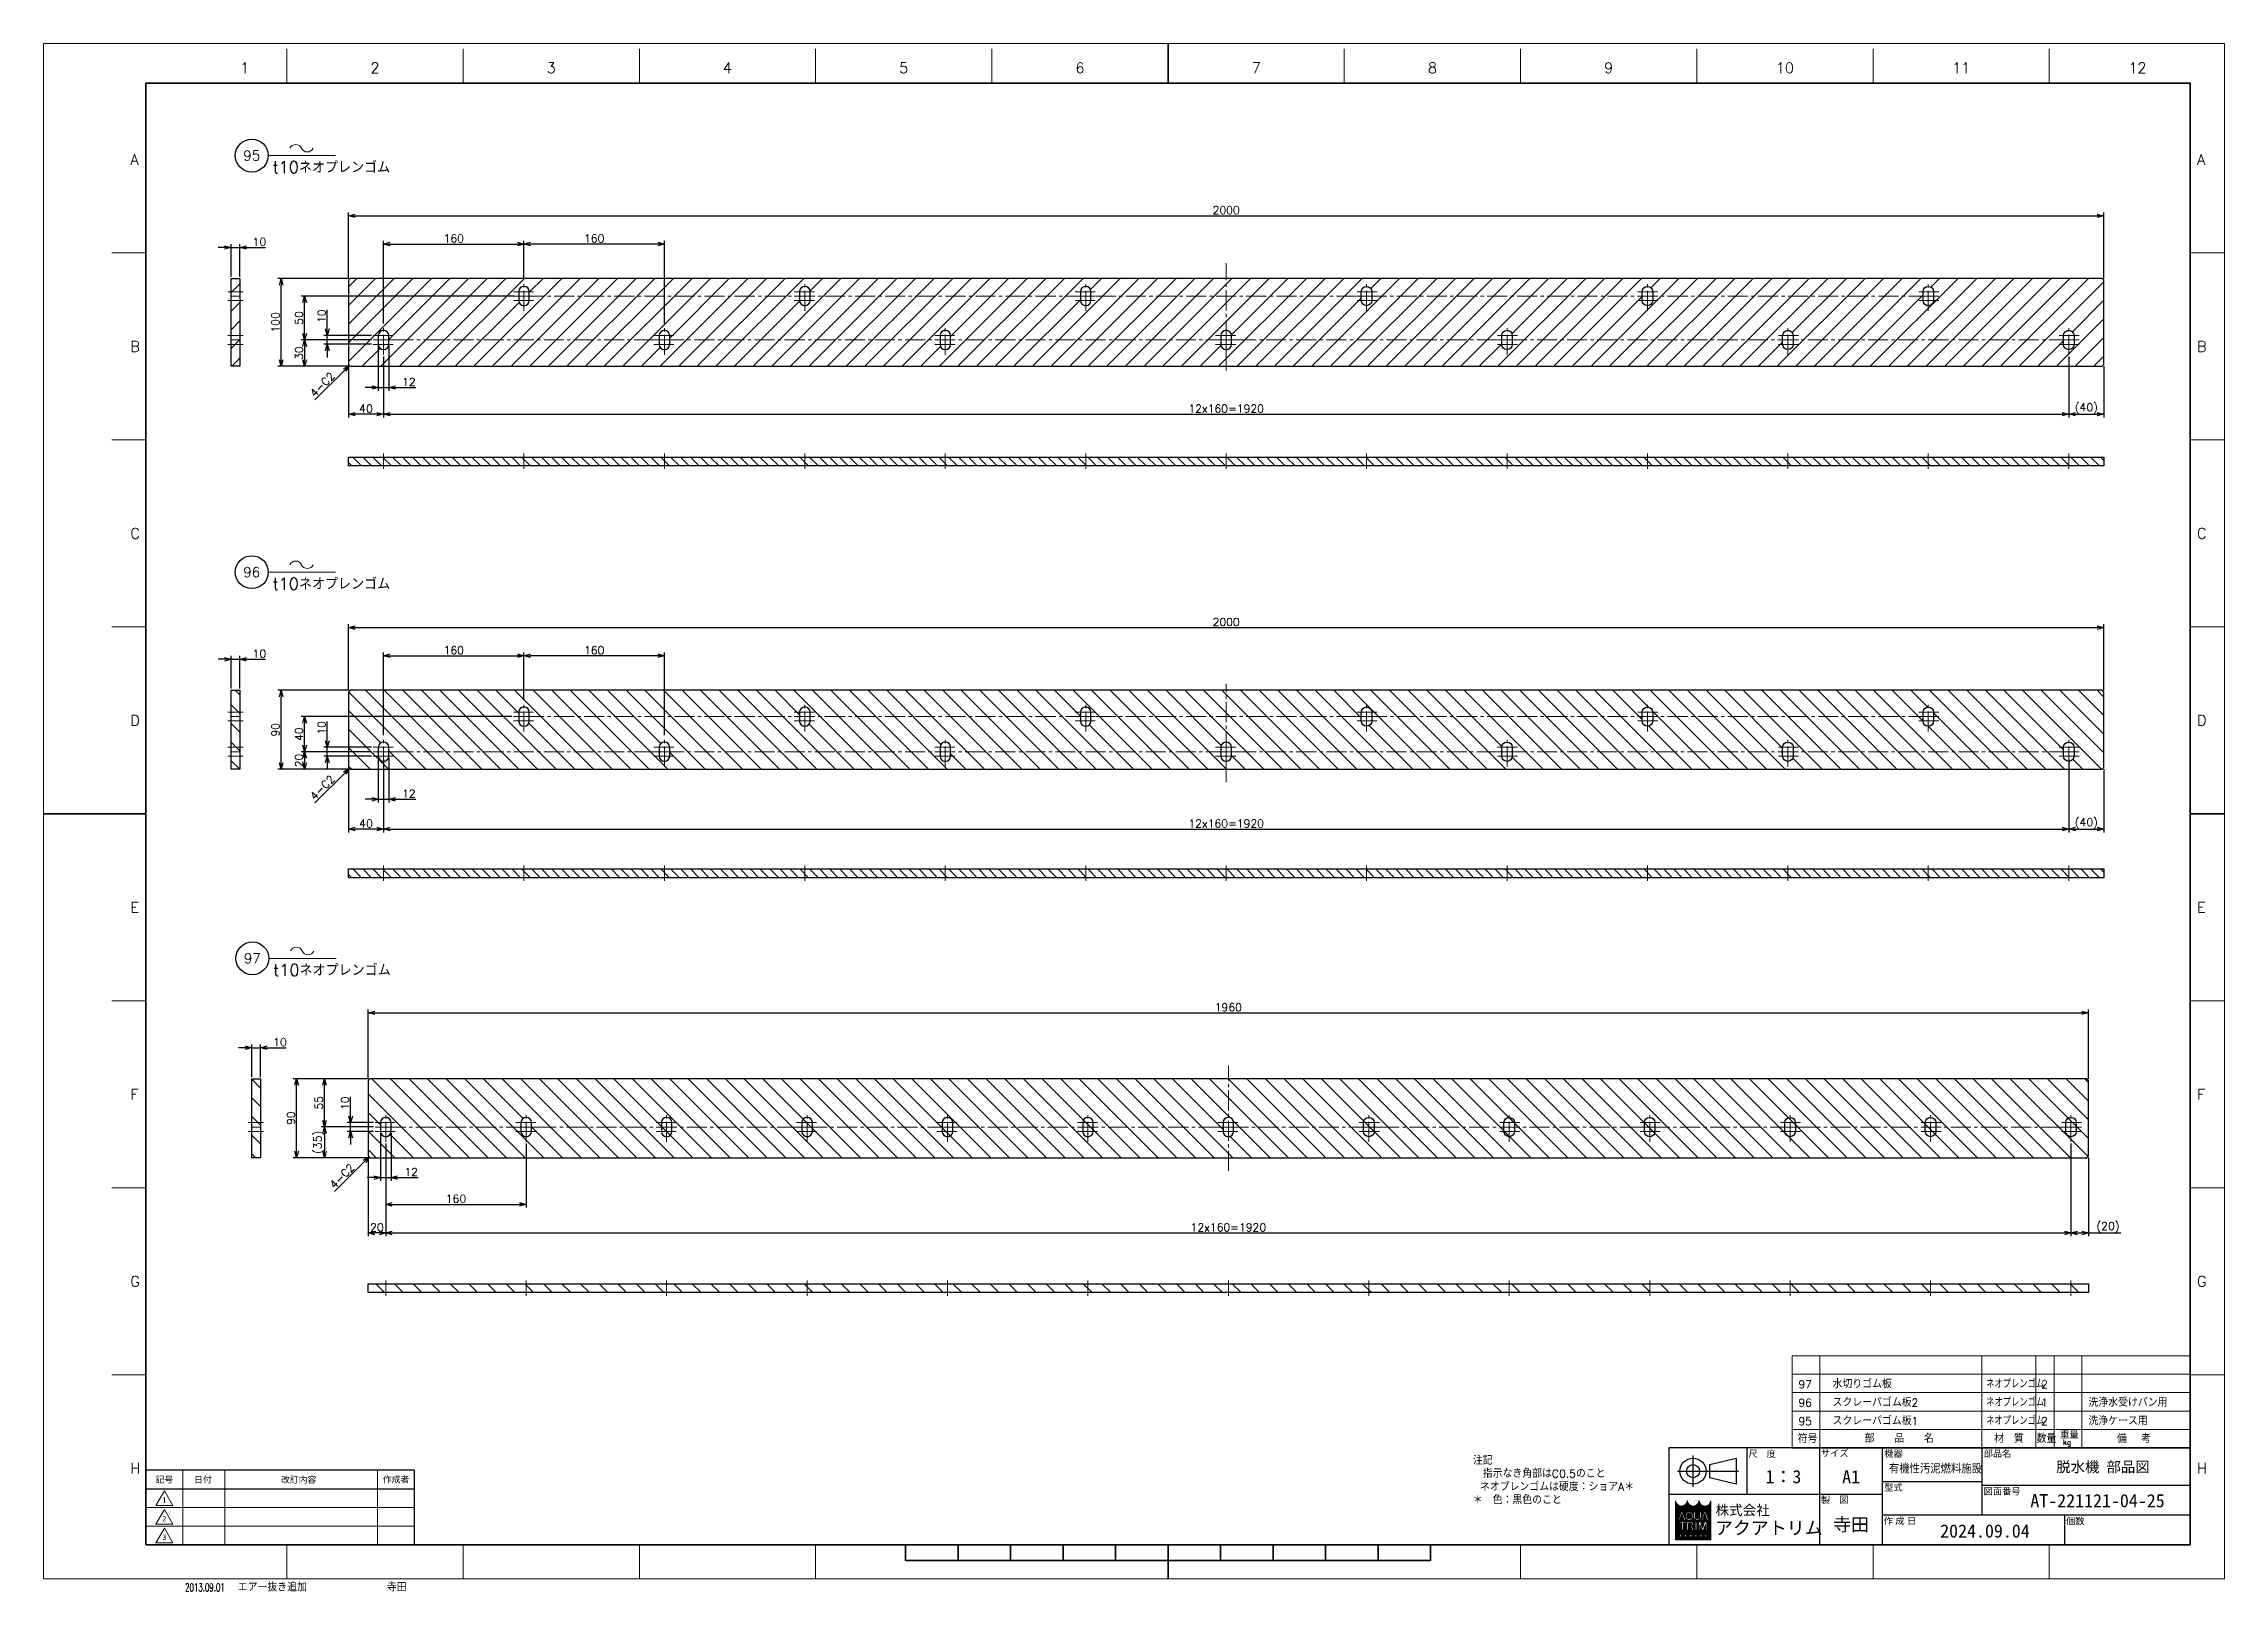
# Model space of a CAD drawing. Header units: millimetres. Extents: x 0 to 2485, y -14 to 1749.
import ezdxf
from ezdxf.entities.mleader import LeaderData, LeaderLine
from ezdxf.enums import TextEntityAlignment as Align
from ezdxf.math import Vec2, Vec3

# ---------------------------------------------------------------- set-up
doc = ezdxf.new("R2010")
doc.units = ezdxf.units.MM
doc.header["$LTSCALE"] = 1.2
doc.header["$PDMODE"] = 99
doc.header["$PDSIZE"] = 1
doc.linetypes.add('CENTER2', pattern=[28.575, 19.05, -3.175, 3.175, -3.175])
for name, color, linetype, lineweight in [('05_CENTER', 4, 'CENTER2', 13), ('07_TEXT', 3, 'Continuous', 13), ('08_DIM', 3, 'Continuous', 13), ('90_FRAME', 5, 'Continuous', 35)]:
    doc.layers.add(name, color=color, linetype=linetype, lineweight=lineweight)
doc.layers.add('10_DRAFT', color=8, linetype='Continuous', lineweight=0, plot=False)
doc.layers.add('91_BLANK', color=5, linetype='Continuous', lineweight=0, plot=False)
doc.styles.add('KSS_TXT', font='txt.shx', dxfattribs={"bigfont": 'extfont2.shx'})
doc.styles.add('MS_G', font='MS Gothic.ttf')
doc.styles.get("Standard").update_dxf_attribs({"font": 'txt.shx', "bigfont": 'extfont2.shx'})
doc.styles.add('表題用', font='MS PGothic.ttf')
doc.dimstyles.new('KSS_DIM', dxfattribs={"dimscale": 3, "dimtxt": 3, "dimasz": 2.5, "dimexe": 1.25, "dimexo": 0.625, "dimtad": 1, "dimdsep": 46, "dimtxsty": 'KSS_TXT', "dimblk": 'OPEN30', "dimcen": 0, "dimazin": 2, "dimtfac": 0.75, "dimtmove": 0, "dimatfit": 3, "dimldrblk": 'OPEN30', "dimfxl": 1.25, "dimtolj": 1, "dimarcsym": 0})
pattern_1 = [(45, (0, 0), (-10.6066, 10.6066), [])]
pattern_2 = [(135, (0, 0), (-10.6066, -10.6066), [])]

msp = doc.modelspace()

# ---------------------------------------------------------------- texts
at = {"layer": '07_TEXT', "ltscale": 2, "insert": (1628.428, 139.081), "char_height": 9, "attachment_point": 1}
msp.add_mtext_dynamic_manual_height_columns('注記\\P\u3000指示なき角部はC0.5のこと\\P ネオプレンゴムは硬度：ショアA＊＊\u3000色：黒色のこと\\P\u3000', width=192.71271, gutter_width=15, heights=[0], dxfattribs=at)
at = {"layer": '08_DIM', "style": 'KSS_TXT'}
for p in [(260.765, 1601.205), (260.765, 1126.621), (261.462, 686.672)]:
    msp.add_text('t10ネオプレンゴム', height=13.5, dxfattribs=at).set_placement(p)
at = {"layer": '90_FRAME', "color": 0, "lineweight": 13, "style": 'KSS_TXT'}
for s, p in [('1', (229.13, 1711.619)), ('2', (377.526, 1711.619)), ('3', (578.326, 1711.619)), ('4', (779.127, 1711.619)), ('5', (979.927, 1711.619)), ('6', (1180.727, 1711.619)), ('7', (1381.527, 1711.619)), ('8', (1582.328, 1711.619)), ('9', (1783.128, 1711.619)), ('10', (1983.928, 1711.619)), ('11', (2184.728, 1711.619)), ('12', (2385.528, 1711.619))]:
    msp.add_text(s, height=12, dxfattribs=at).set_placement(p, align=Align.BOTTOM_CENTER)
for s, p in [('A', (98.872, 1616.764)), ('A', (2453.447, 1616.764)), ('B', (98.872, 1403.772)), ('B', (2453.447, 1403.772)), ('C', (98.872, 1190.78)), ('C', (2453.447, 1190.78)), ('D', (98.872, 977.789)), ('D', (2453.447, 977.789)), ('E', (98.872, 764.797)), ('E', (2453.447, 764.797)), ('F', (98.872, 551.805)), ('F', (2453.447, 551.805)), ('G', (98.872, 338.814)), ('G', (2453.447, 338.814)), ('H', (98.872, 125.822)), ('H', (2453.447, 125.822))]:
    msp.add_text(s, height=12, dxfattribs=at).set_placement(p, align=Align.MIDDLE_LEFT)
at = {"layer": '90_FRAME', "color": 3, "lineweight": 13}
for s, p in [('97', (2007.03, 221.393)), ('2', (2279.749, 221.544)), ('96', (2007.03, 200.393)), ('1', (2279.749, 200.544)), ('95', (2007.03, 179.393)), ('2', (2279.749, 179.544))]:
    msp.add_text(s, height=9, dxfattribs=at).set_placement(p, align=Align.MIDDLE_CENTER)
for s, height, p in [('水切りゴム板', 9, (2038.183, 217.125)), ('スクレーパゴム板2', 9, (2038.183, 196.125)), ('洗浄水受けパン用', 9, (2329.731, 196.092)), ('スクレーパゴム板1', 9, (2038.183, 175.125)), ('洗浄ケース用', 9, (2329.731, 175.092)), ('符号', 9, (1998.466, 154.746)), ('部\u3000\u3000品\u3000\u3000名', 9, (2074.763, 155.072)), ('材\u3000質', 9, (2222.329, 154.964)), ('数量', 9, (2270.759, 154.897)), ('重量', 7.5, (2297.516, 159.805)), ('kg', 6, (2300.831, 152.466)), ('備  考', 9, (2362.298, 154.746)), ('エアー抜き追加', 9, (221.201, -14.399)), ('寺田', 9, (391.111, -14.399))]:
    msp.add_text(s, height=height, dxfattribs=at).set_placement(p)
for s, width, p in [('ネオプレンゴム', 0.75, (2213.158, 217.244)), ('ネオプレンゴム', 0.75, (2213.158, 196.244)), ('ネオプレンゴム', 0.75, (2213.158, 175.244)), ('2013.09.01', 0.65, (161.226, -14.399))]:
    msp.add_text(s, height=9, dxfattribs=dict(at, width=width)).set_placement(p)
at = {"layer": '90_FRAME', "color": 0, "style": '表題用'}
for s, p in [('尺\u3000度', (1942.162, 142.384)), ('サイズ', (2024.898, 142.943)), ('機器', (2097.077, 142.507)), ('部品名', (2210.363, 142.507)), ('型式', (2097.077, 103.947)), ('図面番号', (2210.363, 99.704)), ('製\u3000図', (2024.898, 89.907)), ('作 成 日', (2096.559, 65.851)), ('個数', (2304.227, 65.643))]:
    msp.add_text(s, height=7.5, dxfattribs=at).set_placement(p, align=Align.MIDDLE_LEFT)
at = {"layer": '90_FRAME', "color": 0, "style": 'MS_G', "width": 0.9}
msp.add_text('有機性汚泥燃料施設', height=9.6, dxfattribs=at).set_placement((2102.361, 120.963))
at = {"layer": '90_FRAME', "color": 0, "style": 'MS_G'}
for s, height, p in [('脱水機 部品図', 12, (2293.094, 121.394)), ('AT-221121-04-25', 15, (2263.508, 81.386)), ('2024.09.04', 15, (2160.792, 46.86))]:
    msp.add_text(s, height=height, dxfattribs=at).set_placement(p)
at = {"layer": '90_FRAME', "color": 0, "style": '表題用'}
for s, p in [('記号', (137.538, 112.962)), ('日付', (181.507, 112.962)), ('作成者', (401.538, 112.962))]:
    msp.add_text(s, height=7.2, dxfattribs=at).set_placement(p, align=Align.MIDDLE_CENTER)
at = {"layer": '90_FRAME', "color": 0}
for s, height, style, p in [('改訂内容', 7.2, '表題用', (290.538, 112.962)), ('A1', 15, 'MS_G', (2059.295, 116.144))]:
    msp.add_text(s, height=height, dxfattribs=dict(at, style=style)).set_placement(p, align=Align.MIDDLE)
at = {"layer": '90_FRAME', "color": 0, "lineweight": 13, "style": 'MS_G'}
for s, p in [('1', (137.538, 89.626)), ('3', (137.538, 47.198)), ('2', (137.538, 68.412))]:
    msp.add_text(s, height=6.364, dxfattribs=at).set_placement(p, align=Align.MIDDLE)
at = {"layer": '90_FRAME', "color": 4, "style": 'MS_G'}
msp.add_text('株式会社', height=11.3412, dxfattribs=at).set_placement((1935.767, 78.084), align=Align.MIDDLE_CENTER)
msp.add_text('アクアトリム', height=15, dxfattribs=at).set_placement((1904.203, 50.385))
at = {"layer": '90_FRAME', "color": 0, "style": 'MS_G'}
for tag, p in [('1：3', (1982.185, 116.144)), ('寺田', (2059.295, 62.048))]:
    msp.add_attdef(tag, text='', height=15, dxfattribs=at).set_placement(p, align=Align.MIDDLE)

# ---------------------------------------------------------------- blocks, each defined once
blk = doc.blocks.new('AM_BALLOON1')
at = {"transparency": 16777216}
blk.add_circle((0, 0), 5, dxfattribs=at)
blk.add_attdef('B_NUMBER', text='', height=3, dxfattribs=at).set_placement((0, 0), align=Align.MIDDLE_CENTER)
blk = doc.blocks.new('_OPEN')
at = {"color": 0, "linetype": 'ByBlock'}
for p, q in [((-1, 0.17), (0, 0)), ((0, 0), (-1, -0.17)), ((0, 0), (-1, 0))]:
    blk.add_line(p, q, dxfattribs=at)
blk = doc.blocks.new('p1ba05')
for centre, start, end in [((-2.95, 0.29), 24.2276, 155.5758), ((0, 1.62), 204.2276, 335.5758)]:
    blk.add_arc(centre, 1.62, start, end)
blk = doc.blocks.new('_Open30')
at = {"color": 0, "linetype": 'ByBlock', "lineweight": -2}
for p, q in [((-1, 0.27), (0, 0)), ((0, 0), (-1, -0.27)), ((0, 0), (-1, 0))]:
    blk.add_line(p, q, dxfattribs=at)
blk = doc.blocks.new('*D145')
at = {"layer": '08_DIM', "color": 0, "lineweight": -2, "transparency": 16777216}
for p, q in [((347.4, 1481.2), (266.9, 1481.2)), ((270.6, 1388.7), (270.6, 1473.7)), ((347.4, 1381.2), (266.9, 1381.2))]:
    blk.add_line(p, q, dxfattribs=at)
at = {"layer": 'Defpoints', "color": 0, "transparency": 16777216}
for p in [(270.6, 1481.2), (349.3, 1481.2), (349.3, 1381.2)]:
    blk.add_point(p, dxfattribs=at)
at = {"layer": '08_DIM', "color": 0, "lineweight": -2, "transparency": 16777216, "xscale": 7.5, "yscale": 7.5, "zscale": 7.5}
for p, rotation in [((270.6, 1481.2), 90), ((270.6, 1381.2), 270)]:
    blk.add_blockref('_Open30', p, dxfattribs=dict(at, rotation=rotation))
at = {"layer": '08_DIM', "color": 0, "transparency": 16777216, "insert": (264.2, 1431.2), "char_height": 9, "attachment_point": 5, "rotation": 90, "style": 'KSS_TXT'}
blk.add_mtext('\\A1;100', dxfattribs=at)
blk = doc.blocks.new('*D146')
at = {"layer": '08_DIM', "color": 0, "lineweight": -2, "transparency": 16777216}
for p, q in [((536.1, 1461.2), (293.6, 1461.2)), ((297.4, 1418.7), (297.4, 1453.7)), ((373.4, 1411.2), (293.6, 1411.2))]:
    blk.add_line(p, q, dxfattribs=at)
at = {"layer": 'Defpoints', "color": 0, "transparency": 16777216}
for p in [(297.4, 1461.2), (538, 1461.2), (375.3, 1411.2)]:
    blk.add_point(p, dxfattribs=at)
at = {"layer": '08_DIM', "color": 0, "lineweight": -2, "transparency": 16777216, "xscale": 7.5, "yscale": 7.5, "zscale": 7.5}
for p, rotation in [((297.4, 1461.2), 90), ((297.4, 1411.2), 270)]:
    blk.add_blockref('_Open30', p, dxfattribs=dict(at, rotation=rotation))
at = {"layer": '08_DIM', "color": 0, "transparency": 16777216, "insert": (291, 1436.2), "char_height": 9, "attachment_point": 5, "rotation": 90, "style": 'KSS_TXT'}
blk.add_mtext('\\A1;50', dxfattribs=at)
blk = doc.blocks.new('*D147')
at = {"layer": '08_DIM', "color": 0, "lineweight": -2, "transparency": 16777216}
for p, q in [((373.4, 1411.2), (293.6, 1411.2)), ((297.4, 1403.7), (297.4, 1388.7)), ((347.4, 1381.2), (293.6, 1381.2))]:
    blk.add_line(p, q, dxfattribs=at)
at = {"layer": 'Defpoints', "color": 0, "transparency": 16777216}
for p in [(375.3, 1411.2), (297.4, 1381.2), (349.3, 1381.2)]:
    blk.add_point(p, dxfattribs=at)
at = {"layer": '08_DIM', "color": 0, "lineweight": -2, "transparency": 16777216, "xscale": 7.5, "yscale": 7.5, "zscale": 7.5}
for p, rotation in [((297.4, 1411.2), 90), ((297.4, 1381.2), 270)]:
    blk.add_blockref('_Open30', p, dxfattribs=dict(at, rotation=rotation))
at = {"layer": '08_DIM', "color": 0, "transparency": 16777216, "insert": (291, 1396.2), "char_height": 9, "attachment_point": 5, "rotation": 90, "style": 'KSS_TXT'}
blk.add_mtext('\\A1;30', dxfattribs=at)
blk = doc.blocks.new('*D148')
at = {"layer": '08_DIM', "color": 0, "lineweight": -2, "transparency": 16777216}
for p, q in [((387.3, 1430.1), (387.3, 1524.2)), ((394.8, 1520.4), (539.8, 1520.4)), ((547.3, 1480.1), (547.3, 1524.2))]:
    blk.add_line(p, q, dxfattribs=at)
at = {"layer": 'Defpoints', "color": 0, "transparency": 16777216}
for p in [(547.3, 1520.4), (547.3, 1478.2), (387.3, 1428.2)]:
    blk.add_point(p, dxfattribs=at)
at = {"layer": '08_DIM', "color": 0, "lineweight": -2, "transparency": 16777216, "xscale": 7.5, "yscale": 7.5, "zscale": 7.5, "rotation": 180}
blk.add_blockref('_Open30', (387.3, 1520.4), dxfattribs=at)
at = {"layer": '08_DIM', "color": 0, "lineweight": -2, "transparency": 16777216, "xscale": 7.5, "yscale": 7.5, "zscale": 7.5}
blk.add_blockref('_Open30', (547.3, 1520.4), dxfattribs=at)
at = {"layer": '08_DIM', "color": 0, "transparency": 16777216, "insert": (467.3, 1526.8), "char_height": 9, "attachment_point": 5, "style": 'KSS_TXT'}
blk.add_mtext('\\A1;160', dxfattribs=at)
blk = doc.blocks.new('*D149')
at = {"layer": '08_DIM', "color": 0, "lineweight": -2, "transparency": 16777216}
for p, q in [((347.3, 1481.1), (347.3, 1556.4)), ((354.8, 1552.6), (2339.8, 1552.6)), ((2347.3, 1481.1), (2347.3, 1556.4))]:
    blk.add_line(p, q, dxfattribs=at)
at = {"layer": 'Defpoints', "color": 0, "transparency": 16777216}
for p in [(2347.3, 1552.6), (347.3, 1479.2), (2347.3, 1479.2)]:
    blk.add_point(p, dxfattribs=at)
at = {"layer": '08_DIM', "color": 0, "lineweight": -2, "transparency": 16777216, "xscale": 7.5, "yscale": 7.5, "zscale": 7.5, "rotation": 180}
blk.add_blockref('_Open30', (347.3, 1552.6), dxfattribs=at)
at = {"layer": '08_DIM', "color": 0, "lineweight": -2, "transparency": 16777216, "xscale": 7.5, "yscale": 7.5, "zscale": 7.5}
blk.add_blockref('_Open30', (2347.3, 1552.6), dxfattribs=at)
at = {"layer": '08_DIM', "color": 0, "transparency": 16777216, "insert": (1347.3, 1559), "char_height": 9, "attachment_point": 5, "style": 'KSS_TXT'}
blk.add_mtext('\\A1;2000', dxfattribs=at)
blk = doc.blocks.new('*D150')
at = {"layer": '08_DIM', "color": 0, "lineweight": -2, "transparency": 16777216}
for p, q in [((387.3, 1392.3), (387.3, 1322.9)), ((2307.3, 1392.3), (2307.3, 1322.9)), ((394.8, 1326.7), (2299.8, 1326.7))]:
    blk.add_line(p, q, dxfattribs=at)
at = {"layer": 'Defpoints', "color": 0, "transparency": 16777216}
for p in [(387.3, 1394.2), (2307.3, 1394.2), (2307.3, 1326.7)]:
    blk.add_point(p, dxfattribs=at)
at = {"layer": '08_DIM', "color": 0, "lineweight": -2, "transparency": 16777216, "xscale": 7.5, "yscale": 7.5, "zscale": 7.5, "rotation": 180}
blk.add_blockref('_Open30', (387.3, 1326.7), dxfattribs=at)
at = {"layer": '08_DIM', "color": 0, "lineweight": -2, "transparency": 16777216, "xscale": 7.5, "yscale": 7.5, "zscale": 7.5}
blk.add_blockref('_Open30', (2307.3, 1326.7), dxfattribs=at)
at = {"layer": '08_DIM', "color": 0, "transparency": 16777216, "insert": (1347.3, 1333), "char_height": 9, "attachment_point": 5, "style": 'KSS_TXT'}
blk.add_mtext('\\A1;12x160=1920', dxfattribs=at)
blk = doc.blocks.new('*D151')
at = {"layer": '08_DIM', "color": 0, "lineweight": -2, "transparency": 16777216}
for p, q in [((387.3, 1392.3), (387.3, 1322.9)), ((347.3, 1381.3), (347.3, 1322.9)), ((379.8, 1326.7), (354.8, 1326.7))]:
    blk.add_line(p, q, dxfattribs=at)
at = {"layer": 'Defpoints', "color": 0, "transparency": 16777216}
for p in [(387.3, 1394.2), (347.3, 1383.2), (347.3, 1326.7)]:
    blk.add_point(p, dxfattribs=at)
at = {"layer": '08_DIM', "color": 0, "lineweight": -2, "transparency": 16777216, "xscale": 7.5, "yscale": 7.5, "zscale": 7.5, "rotation": 180}
blk.add_blockref('_Open30', (347.3, 1326.7), dxfattribs=at)
at = {"layer": '08_DIM', "color": 0, "lineweight": -2, "transparency": 16777216, "xscale": 7.5, "yscale": 7.5, "zscale": 7.5}
blk.add_blockref('_Open30', (387.3, 1326.7), dxfattribs=at)
at = {"layer": '08_DIM', "color": 0, "transparency": 16777216, "insert": (367.3, 1333), "char_height": 9, "attachment_point": 5, "style": 'KSS_TXT'}
blk.add_mtext('\\A1;40', dxfattribs=at)
blk = doc.blocks.new('*D152')
at = {"layer": '08_DIM', "color": 0, "lineweight": -2, "transparency": 16777216}
for p, q in [((547.3, 1480.1), (547.3, 1524.2)), ((699.8, 1520.4), (554.8, 1520.4)), ((707.3, 1430.1), (707.3, 1524.2))]:
    blk.add_line(p, q, dxfattribs=at)
at = {"layer": 'Defpoints', "color": 0, "transparency": 16777216}
for p in [(547.3, 1520.4), (547.3, 1478.2), (707.3, 1428.2)]:
    blk.add_point(p, dxfattribs=at)
at = {"layer": '08_DIM', "color": 0, "lineweight": -2, "transparency": 16777216, "xscale": 7.5, "yscale": 7.5, "zscale": 7.5, "rotation": 180}
blk.add_blockref('_Open30', (547.3, 1520.4), dxfattribs=at)
at = {"layer": '08_DIM', "color": 0, "lineweight": -2, "transparency": 16777216, "xscale": 7.5, "yscale": 7.5, "zscale": 7.5}
blk.add_blockref('_Open30', (707.3, 1520.4), dxfattribs=at)
at = {"layer": '08_DIM', "color": 0, "transparency": 16777216, "insert": (627.3, 1526.8), "char_height": 9, "attachment_point": 5, "style": 'KSS_TXT'}
blk.add_mtext('\\A1;160', dxfattribs=at)
blk = doc.blocks.new('*D153')
at = {"layer": '08_DIM', "color": 0, "lineweight": -2, "transparency": 16777216}
for p, q in [((2307.3, 1392.3), (2307.3, 1322.9)), ((2347.3, 1381.3), (2347.3, 1322.9)), ((2314.8, 1326.7), (2339.8, 1326.7))]:
    blk.add_line(p, q, dxfattribs=at)
at = {"layer": 'Defpoints', "color": 0, "transparency": 16777216}
for p in [(2307.3, 1394.2), (2347.3, 1383.2), (2347.3, 1326.7)]:
    blk.add_point(p, dxfattribs=at)
at = {"layer": '08_DIM', "color": 0, "lineweight": -2, "transparency": 16777216, "xscale": 7.5, "yscale": 7.5, "zscale": 7.5, "rotation": 180}
blk.add_blockref('_Open30', (2307.3, 1326.7), dxfattribs=at)
at = {"layer": '08_DIM', "color": 0, "lineweight": -2, "transparency": 16777216, "xscale": 7.5, "yscale": 7.5, "zscale": 7.5}
blk.add_blockref('_Open30', (2347.3, 1326.7), dxfattribs=at)
at = {"layer": '08_DIM', "color": 0, "transparency": 16777216, "insert": (2327.3, 1333), "char_height": 9, "attachment_point": 5, "style": 'KSS_TXT'}
blk.add_mtext('\\A1;(40)', dxfattribs=at)
blk = doc.blocks.new('*D154')
at = {"layer": '08_DIM', "color": 0, "lineweight": -2, "transparency": 16777216}
for p, q in [((206.2, 1516.5), (198.7, 1516.5)), ((213.7, 1483.1), (213.7, 1520.2)), ((213.7, 1516.5), (223.7, 1516.5)), ((223.7, 1483.1), (223.7, 1520.2)), ((231.2, 1516.5), (252.9, 1516.5))]:
    blk.add_line(p, q, dxfattribs=at)
at = {"layer": 'Defpoints', "color": 0, "transparency": 16777216}
for p in [(223.7, 1516.5), (213.7, 1481.2), (223.7, 1481.2)]:
    blk.add_point(p, dxfattribs=at)
at = {"layer": '08_DIM', "color": 0, "lineweight": -2, "transparency": 16777216, "xscale": 7.5, "yscale": 7.5, "zscale": 7.5}
blk.add_blockref('_Open30', (213.7, 1516.5), dxfattribs=at)
at = {"layer": '08_DIM', "color": 0, "lineweight": -2, "transparency": 16777216, "xscale": 7.5, "yscale": 7.5, "zscale": 7.5, "rotation": 180}
blk.add_blockref('_Open30', (223.7, 1516.5), dxfattribs=at)
at = {"layer": '08_DIM', "color": 0, "transparency": 16777216, "insert": (245.8, 1522.9), "char_height": 9, "attachment_point": 5, "style": 'KSS_TXT'}
blk.add_mtext('\\A1;10', dxfattribs=at)
blk = doc.blocks.new('*D155')
at = {"layer": '08_DIM', "color": 0, "lineweight": -2, "transparency": 16777216}
blk.add_line((343, 1376.9), (309, 1342.9), dxfattribs=at)
at = {"layer": 'Defpoints', "color": 0, "transparency": 16777216}
for p in [(348.3, 1382.2), (295.6, 1329.5), (295.6, 1329.5)]:
    blk.add_point(p, dxfattribs=at)
at = {"layer": '08_DIM', "color": 0, "lineweight": -2, "transparency": 16777216, "xscale": 7.5, "yscale": 7.5, "zscale": 7.5, "rotation": 45}
blk.add_blockref('_Open30', (348.3, 1382.2), dxfattribs=at)
at = {"layer": '08_DIM', "color": 0, "transparency": 16777216, "insert": (317.5, 1360.4), "char_height": 9, "attachment_point": 5, "rotation": 45, "style": 'KSS_TXT'}
blk.add_mtext('\\A1;4-C2', dxfattribs=at)
blk = doc.blocks.new('*D156')
at = {"layer": '08_DIM', "color": 0, "lineweight": -2, "transparency": 16777216}
for p, q in [((323.2, 1423.7), (323.2, 1445.4)), ((373.4, 1416.2), (319.4, 1416.2)), ((373.4, 1406.2), (319.4, 1406.2)), ((323.2, 1406.2), (323.2, 1416.2)), ((323.2, 1398.7), (323.2, 1391.2))]:
    blk.add_line(p, q, dxfattribs=at)
at = {"layer": 'Defpoints', "color": 0, "transparency": 16777216}
for p in [(323.2, 1416.2), (375.3, 1416.2), (375.3, 1406.2)]:
    blk.add_point(p, dxfattribs=at)
at = {"layer": '08_DIM', "color": 0, "lineweight": -2, "transparency": 16777216, "xscale": 7.5, "yscale": 7.5, "zscale": 7.5}
for p, rotation in [((323.2, 1416.2), 270), ((323.2, 1406.2), 90)]:
    blk.add_blockref('_Open30', p, dxfattribs=dict(at, rotation=rotation))
at = {"layer": '08_DIM', "color": 0, "transparency": 16777216, "insert": (316.8, 1438.3), "char_height": 9, "attachment_point": 5, "rotation": 90, "style": 'KSS_TXT'}
blk.add_mtext('\\A1;10', dxfattribs=at)
blk = doc.blocks.new('*D157')
at = {"layer": '08_DIM', "color": 0, "lineweight": -2, "transparency": 16777216}
for p, q in [((381.3, 1404.3), (381.3, 1353.2)), ((393.3, 1404.3), (393.3, 1353.2)), ((373.8, 1357), (366.3, 1357)), ((381.3, 1357), (393.3, 1357)), ((400.8, 1357), (424, 1357))]:
    blk.add_line(p, q, dxfattribs=at)
at = {"layer": 'Defpoints', "color": 0, "transparency": 16777216}
for p in [(381.3, 1406.2), (393.3, 1406.2), (393.3, 1357)]:
    blk.add_point(p, dxfattribs=at)
at = {"layer": '08_DIM', "color": 0, "lineweight": -2, "transparency": 16777216, "xscale": 7.5, "yscale": 7.5, "zscale": 7.5}
blk.add_blockref('_Open30', (381.3, 1357), dxfattribs=at)
at = {"layer": '08_DIM', "color": 0, "lineweight": -2, "transparency": 16777216, "xscale": 7.5, "yscale": 7.5, "zscale": 7.5, "rotation": 180}
blk.add_blockref('_Open30', (393.3, 1357), dxfattribs=at)
at = {"layer": '08_DIM', "color": 0, "transparency": 16777216, "insert": (416.2, 1363.3), "char_height": 9, "attachment_point": 5, "style": 'KSS_TXT'}
blk.add_mtext('\\A1;12', dxfattribs=at)
blk = doc.blocks.new('*D160')
at = {"layer": '08_DIM', "color": 0, "lineweight": -2, "transparency": 16777216}
for p, q in [((347.4, 1012.1), (266.9, 1012.1)), ((270.6, 929.6), (270.6, 1004.6)), ((347.4, 922.1), (266.9, 922.1))]:
    blk.add_line(p, q, dxfattribs=at)
at = {"layer": 'Defpoints', "color": 0, "transparency": 16777216}
for p in [(270.6, 1012.1), (349.3, 1012.1), (349.3, 922.1)]:
    blk.add_point(p, dxfattribs=at)
at = {"layer": '08_DIM', "color": 0, "lineweight": -2, "transparency": 16777216, "xscale": 7.5, "yscale": 7.5, "zscale": 7.5}
for p, rotation in [((270.6, 1012.1), 90), ((270.6, 922.1), 270)]:
    blk.add_blockref('_Open30', p, dxfattribs=dict(at, rotation=rotation))
at = {"layer": '08_DIM', "color": 0, "transparency": 16777216, "insert": (264.2, 967.1), "char_height": 9, "attachment_point": 5, "rotation": 90, "style": 'KSS_TXT'}
blk.add_mtext('\\A1;90', dxfattribs=at)
blk = doc.blocks.new('*D161')
at = {"layer": '08_DIM', "color": 0, "lineweight": -2, "transparency": 16777216}
for p, q in [((533.4, 982.1), (293.6, 982.1)), ((297.4, 949.6), (297.4, 974.6)), ((373.4, 942.1), (293.6, 942.1))]:
    blk.add_line(p, q, dxfattribs=at)
at = {"layer": 'Defpoints', "color": 0, "transparency": 16777216}
for p in [(297.4, 982.1), (535.3, 982.1), (375.3, 942.1)]:
    blk.add_point(p, dxfattribs=at)
at = {"layer": '08_DIM', "color": 0, "lineweight": -2, "transparency": 16777216, "xscale": 7.5, "yscale": 7.5, "zscale": 7.5}
for p, rotation in [((297.4, 982.1), 90), ((297.4, 942.1), 270)]:
    blk.add_blockref('_Open30', p, dxfattribs=dict(at, rotation=rotation))
at = {"layer": '08_DIM', "color": 0, "transparency": 16777216, "insert": (291, 962.1), "char_height": 9, "attachment_point": 5, "rotation": 90, "style": 'KSS_TXT'}
blk.add_mtext('\\A1;40', dxfattribs=at)
blk = doc.blocks.new('*D162')
at = {"layer": '08_DIM', "color": 0, "lineweight": -2, "transparency": 16777216}
for p, q in [((373.4, 942.1), (293.6, 942.1)), ((347.4, 922.1), (293.6, 922.1)), ((297.4, 934.6), (297.4, 929.6))]:
    blk.add_line(p, q, dxfattribs=at)
at = {"layer": 'Defpoints', "color": 0, "transparency": 16777216}
for p in [(297.4, 922.1), (349.3, 922.1), (375.3, 942.1)]:
    blk.add_point(p, dxfattribs=at)
at = {"layer": '08_DIM', "color": 0, "lineweight": -2, "transparency": 16777216, "xscale": 7.5, "yscale": 7.5, "zscale": 7.5}
for p, rotation in [((297.4, 942.1), 90), ((297.4, 922.1), 270)]:
    blk.add_blockref('_Open30', p, dxfattribs=dict(at, rotation=rotation))
at = {"layer": '08_DIM', "color": 0, "transparency": 16777216, "insert": (291, 932.1), "char_height": 9, "attachment_point": 5, "rotation": 90, "style": 'KSS_TXT'}
blk.add_mtext('\\A1;20', dxfattribs=at)
blk = doc.blocks.new('*D163')
at = {"layer": '08_DIM', "color": 0, "lineweight": -2, "transparency": 16777216}
for p, q in [((387.3, 961), (387.3, 1055.1)), ((394.8, 1051.4), (539.8, 1051.4)), ((547.3, 1001), (547.3, 1055.1))]:
    blk.add_line(p, q, dxfattribs=at)
at = {"layer": 'Defpoints', "color": 0, "transparency": 16777216}
for p in [(547.3, 1051.4), (547.3, 999.1), (387.3, 959.1)]:
    blk.add_point(p, dxfattribs=at)
at = {"layer": '08_DIM', "color": 0, "lineweight": -2, "transparency": 16777216, "xscale": 7.5, "yscale": 7.5, "zscale": 7.5, "rotation": 180}
blk.add_blockref('_Open30', (387.3, 1051.4), dxfattribs=at)
at = {"layer": '08_DIM', "color": 0, "lineweight": -2, "transparency": 16777216, "xscale": 7.5, "yscale": 7.5, "zscale": 7.5}
blk.add_blockref('_Open30', (547.3, 1051.4), dxfattribs=at)
at = {"layer": '08_DIM', "color": 0, "transparency": 16777216, "insert": (467.3, 1057.7), "char_height": 9, "attachment_point": 5, "style": 'KSS_TXT'}
blk.add_mtext('\\A1;160', dxfattribs=at)
blk = doc.blocks.new('*D164')
at = {"layer": '08_DIM', "color": 0, "lineweight": -2, "transparency": 16777216}
for p, q in [((347.3, 1012), (347.3, 1087.3)), ((354.8, 1083.5), (2339.8, 1083.5)), ((2347.3, 1012), (2347.3, 1087.3))]:
    blk.add_line(p, q, dxfattribs=at)
at = {"layer": 'Defpoints', "color": 0, "transparency": 16777216}
for p in [(2347.3, 1083.5), (347.3, 1010.1), (2347.3, 1010.1)]:
    blk.add_point(p, dxfattribs=at)
at = {"layer": '08_DIM', "color": 0, "lineweight": -2, "transparency": 16777216, "xscale": 7.5, "yscale": 7.5, "zscale": 7.5, "rotation": 180}
blk.add_blockref('_Open30', (347.3, 1083.5), dxfattribs=at)
at = {"layer": '08_DIM', "color": 0, "lineweight": -2, "transparency": 16777216, "xscale": 7.5, "yscale": 7.5, "zscale": 7.5}
blk.add_blockref('_Open30', (2347.3, 1083.5), dxfattribs=at)
at = {"layer": '08_DIM', "color": 0, "transparency": 16777216, "insert": (1347.3, 1089.9), "char_height": 9, "attachment_point": 5, "style": 'KSS_TXT'}
blk.add_mtext('\\A1;2000', dxfattribs=at)
blk = doc.blocks.new('*D165')
at = {"layer": '08_DIM', "color": 0, "lineweight": -2, "transparency": 16777216}
for p, q in [((387.3, 933.3), (387.3, 850.2)), ((2307.3, 933.3), (2307.3, 850.2)), ((394.8, 854), (2299.8, 854))]:
    blk.add_line(p, q, dxfattribs=at)
at = {"layer": 'Defpoints', "color": 0, "transparency": 16777216}
for p in [(387.3, 935.1), (2307.3, 935.1), (2307.3, 854)]:
    blk.add_point(p, dxfattribs=at)
at = {"layer": '08_DIM', "color": 0, "lineweight": -2, "transparency": 16777216, "xscale": 7.5, "yscale": 7.5, "zscale": 7.5, "rotation": 180}
blk.add_blockref('_Open30', (387.3, 854), dxfattribs=at)
at = {"layer": '08_DIM', "color": 0, "lineweight": -2, "transparency": 16777216, "xscale": 7.5, "yscale": 7.5, "zscale": 7.5}
blk.add_blockref('_Open30', (2307.3, 854), dxfattribs=at)
at = {"layer": '08_DIM', "color": 0, "transparency": 16777216, "insert": (1347.3, 860.3), "char_height": 9, "attachment_point": 5, "style": 'KSS_TXT'}
blk.add_mtext('\\A1;12x160=1920', dxfattribs=at)
blk = doc.blocks.new('*D166')
at = {"layer": '08_DIM', "color": 0, "lineweight": -2, "transparency": 16777216}
for p, q in [((347.3, 922.3), (347.3, 850.2)), ((387.3, 933.3), (387.3, 850.2)), ((379.8, 854), (354.8, 854))]:
    blk.add_line(p, q, dxfattribs=at)
at = {"layer": 'Defpoints', "color": 0, "transparency": 16777216}
for p in [(347.3, 924.1), (387.3, 935.1), (347.3, 854)]:
    blk.add_point(p, dxfattribs=at)
at = {"layer": '08_DIM', "color": 0, "lineweight": -2, "transparency": 16777216, "xscale": 7.5, "yscale": 7.5, "zscale": 7.5, "rotation": 180}
blk.add_blockref('_Open30', (347.3, 854), dxfattribs=at)
at = {"layer": '08_DIM', "color": 0, "lineweight": -2, "transparency": 16777216, "xscale": 7.5, "yscale": 7.5, "zscale": 7.5}
blk.add_blockref('_Open30', (387.3, 854), dxfattribs=at)
at = {"layer": '08_DIM', "color": 0, "transparency": 16777216, "insert": (367.3, 860.3), "char_height": 9, "attachment_point": 5, "style": 'KSS_TXT'}
blk.add_mtext('\\A1;40', dxfattribs=at)
blk = doc.blocks.new('*D167')
at = {"layer": '08_DIM', "color": 0, "lineweight": -2, "transparency": 16777216}
for p, q in [((547.3, 1001), (547.3, 1055.1)), ((699.8, 1051.4), (554.8, 1051.4)), ((707.3, 961), (707.3, 1055.1))]:
    blk.add_line(p, q, dxfattribs=at)
at = {"layer": 'Defpoints', "color": 0, "transparency": 16777216}
for p in [(547.3, 1051.4), (547.3, 999.1), (707.3, 959.1)]:
    blk.add_point(p, dxfattribs=at)
at = {"layer": '08_DIM', "color": 0, "lineweight": -2, "transparency": 16777216, "xscale": 7.5, "yscale": 7.5, "zscale": 7.5, "rotation": 180}
blk.add_blockref('_Open30', (547.3, 1051.4), dxfattribs=at)
at = {"layer": '08_DIM', "color": 0, "lineweight": -2, "transparency": 16777216, "xscale": 7.5, "yscale": 7.5, "zscale": 7.5}
blk.add_blockref('_Open30', (707.3, 1051.4), dxfattribs=at)
at = {"layer": '08_DIM', "color": 0, "transparency": 16777216, "insert": (627.3, 1057.7), "char_height": 9, "attachment_point": 5, "style": 'KSS_TXT'}
blk.add_mtext('\\A1;160', dxfattribs=at)
blk = doc.blocks.new('*D168')
at = {"layer": '08_DIM', "color": 0, "lineweight": -2, "transparency": 16777216}
for p, q in [((2307.3, 933.3), (2307.3, 850.2)), ((2347.3, 922.3), (2347.3, 850.2)), ((2314.8, 854), (2339.8, 854))]:
    blk.add_line(p, q, dxfattribs=at)
at = {"layer": 'Defpoints', "color": 0, "transparency": 16777216}
for p in [(2307.3, 935.1), (2347.3, 924.1), (2347.3, 854)]:
    blk.add_point(p, dxfattribs=at)
at = {"layer": '08_DIM', "color": 0, "lineweight": -2, "transparency": 16777216, "xscale": 7.5, "yscale": 7.5, "zscale": 7.5, "rotation": 180}
blk.add_blockref('_Open30', (2307.3, 854), dxfattribs=at)
at = {"layer": '08_DIM', "color": 0, "lineweight": -2, "transparency": 16777216, "xscale": 7.5, "yscale": 7.5, "zscale": 7.5}
blk.add_blockref('_Open30', (2347.3, 854), dxfattribs=at)
at = {"layer": '08_DIM', "color": 0, "transparency": 16777216, "insert": (2327.3, 860.3), "char_height": 9, "attachment_point": 5, "style": 'KSS_TXT'}
blk.add_mtext('\\A1;(40)', dxfattribs=at)
blk = doc.blocks.new('*D169')
at = {"layer": '08_DIM', "color": 0, "lineweight": -2, "transparency": 16777216}
blk.add_line((343, 917.8), (309, 883.8), dxfattribs=at)
at = {"layer": 'Defpoints', "color": 0, "transparency": 16777216}
for p in [(348.3, 923.1), (295.6, 870.5), (295.6, 870.5)]:
    blk.add_point(p, dxfattribs=at)
at = {"layer": '08_DIM', "color": 0, "lineweight": -2, "transparency": 16777216, "xscale": 7.5, "yscale": 7.5, "zscale": 7.5, "rotation": 45}
blk.add_blockref('_Open30', (348.3, 923.1), dxfattribs=at)
at = {"layer": '08_DIM', "color": 0, "transparency": 16777216, "insert": (317.5, 901.3), "char_height": 9, "attachment_point": 5, "rotation": 45, "style": 'KSS_TXT'}
blk.add_mtext('\\A1;4-C2', dxfattribs=at)
blk = doc.blocks.new('*D159')
at = {"layer": '08_DIM', "color": 0, "lineweight": -2, "transparency": 16777216}
for p, q in [((323.2, 954.6), (323.2, 976.4)), ((373.4, 947.1), (319.4, 947.1)), ((323.2, 937.1), (323.2, 947.1)), ((373.4, 937.1), (319.4, 937.1)), ((323.2, 929.6), (323.2, 922.1))]:
    blk.add_line(p, q, dxfattribs=at)
at = {"layer": 'Defpoints', "color": 0, "transparency": 16777216}
for p in [(323.2, 947.1), (375.3, 947.1), (375.3, 937.1)]:
    blk.add_point(p, dxfattribs=at)
at = {"layer": '08_DIM', "color": 0, "lineweight": -2, "transparency": 16777216, "xscale": 7.5, "yscale": 7.5, "zscale": 7.5}
for p, rotation in [((323.2, 947.1), 270), ((323.2, 937.1), 90)]:
    blk.add_blockref('_Open30', p, dxfattribs=dict(at, rotation=rotation))
at = {"layer": '08_DIM', "color": 0, "transparency": 16777216, "insert": (316.8, 969.3), "char_height": 9, "attachment_point": 5, "rotation": 90, "style": 'KSS_TXT'}
blk.add_mtext('\\A1;10', dxfattribs=at)
blk = doc.blocks.new('*D158')
at = {"layer": '08_DIM', "color": 0, "lineweight": -2, "transparency": 16777216}
for p, q in [((381.3, 935.3), (381.3, 884.2)), ((393.3, 935.3), (393.3, 884.2)), ((373.8, 887.9), (366.3, 887.9)), ((381.3, 887.9), (393.3, 887.9)), ((400.8, 887.9), (424, 887.9))]:
    blk.add_line(p, q, dxfattribs=at)
at = {"layer": 'Defpoints', "color": 0, "transparency": 16777216}
for p in [(381.3, 937.1), (393.3, 937.1), (393.3, 887.9)]:
    blk.add_point(p, dxfattribs=at)
at = {"layer": '08_DIM', "color": 0, "lineweight": -2, "transparency": 16777216, "xscale": 7.5, "yscale": 7.5, "zscale": 7.5}
blk.add_blockref('_Open30', (381.3, 887.9), dxfattribs=at)
at = {"layer": '08_DIM', "color": 0, "lineweight": -2, "transparency": 16777216, "xscale": 7.5, "yscale": 7.5, "zscale": 7.5, "rotation": 180}
blk.add_blockref('_Open30', (393.3, 887.9), dxfattribs=at)
at = {"layer": '08_DIM', "color": 0, "transparency": 16777216, "insert": (416.2, 894.3), "char_height": 9, "attachment_point": 5, "style": 'KSS_TXT'}
blk.add_mtext('\\A1;12', dxfattribs=at)
blk = doc.blocks.new('*D170')
at = {"layer": '08_DIM', "color": 0, "lineweight": -2, "transparency": 16777216}
for p, q in [((206.2, 1047.4), (198.7, 1047.4)), ((213.7, 1014), (213.7, 1051.2)), ((213.7, 1047.4), (223.7, 1047.4)), ((223.7, 1014), (223.7, 1051.2)), ((231.2, 1047.4), (252.9, 1047.4))]:
    blk.add_line(p, q, dxfattribs=at)
at = {"layer": 'Defpoints', "color": 0, "transparency": 16777216}
for p in [(223.7, 1047.4), (213.7, 1012.1), (223.7, 1012.1)]:
    blk.add_point(p, dxfattribs=at)
at = {"layer": '08_DIM', "color": 0, "lineweight": -2, "transparency": 16777216, "xscale": 7.5, "yscale": 7.5, "zscale": 7.5}
blk.add_blockref('_Open30', (213.7, 1047.4), dxfattribs=at)
at = {"layer": '08_DIM', "color": 0, "lineweight": -2, "transparency": 16777216, "xscale": 7.5, "yscale": 7.5, "zscale": 7.5, "rotation": 180}
blk.add_blockref('_Open30', (223.7, 1047.4), dxfattribs=at)
at = {"layer": '08_DIM', "color": 0, "transparency": 16777216, "insert": (245.8, 1053.8), "char_height": 9, "attachment_point": 5, "style": 'KSS_TXT'}
blk.add_mtext('\\A1;10', dxfattribs=at)
blk = doc.blocks.new('*D171')
at = {"layer": '08_DIM', "color": 0, "lineweight": -2, "transparency": 16777216}
for p, q in [((229.7, 604.9), (222.2, 604.9)), ((237.2, 571.4), (237.2, 608.6)), ((237.2, 604.9), (247.2, 604.9)), ((247.2, 571.4), (247.2, 608.6)), ((254.7, 604.9), (276.4, 604.9))]:
    blk.add_line(p, q, dxfattribs=at)
at = {"layer": 'Defpoints', "color": 0, "transparency": 16777216}
for p in [(247.2, 604.9), (237.2, 569.6), (247.2, 569.6)]:
    blk.add_point(p, dxfattribs=at)
at = {"layer": '08_DIM', "color": 0, "lineweight": -2, "transparency": 16777216, "xscale": 7.5, "yscale": 7.5, "zscale": 7.5}
blk.add_blockref('_Open30', (237.2, 604.9), dxfattribs=at)
at = {"layer": '08_DIM', "color": 0, "lineweight": -2, "transparency": 16777216, "xscale": 7.5, "yscale": 7.5, "zscale": 7.5, "rotation": 180}
blk.add_blockref('_Open30', (247.2, 604.9), dxfattribs=at)
at = {"layer": '08_DIM', "color": 0, "transparency": 16777216, "insert": (269.3, 611.2), "char_height": 9, "attachment_point": 5, "style": 'KSS_TXT'}
blk.add_mtext('\\A1;10', dxfattribs=at)
blk = doc.blocks.new('*D172')
at = {"layer": '08_DIM', "color": 0, "lineweight": -2, "transparency": 16777216}
for p, q in [((370, 569.6), (316.3, 569.6)), ((320, 522.1), (320, 562.1)), ((376, 514.6), (316.3, 514.6))]:
    blk.add_line(p, q, dxfattribs=at)
at = {"layer": 'Defpoints', "color": 0, "transparency": 16777216}
for p in [(320, 569.6), (371.8, 569.6), (377.8, 514.6)]:
    blk.add_point(p, dxfattribs=at)
at = {"layer": '08_DIM', "color": 0, "lineweight": -2, "transparency": 16777216, "xscale": 7.5, "yscale": 7.5, "zscale": 7.5}
for p, rotation in [((320, 569.6), 90), ((320, 514.6), 270)]:
    blk.add_blockref('_Open30', p, dxfattribs=dict(at, rotation=rotation))
at = {"layer": '08_DIM', "color": 0, "transparency": 16777216, "insert": (313.6, 542.1), "char_height": 9, "attachment_point": 5, "rotation": 90, "style": 'KSS_TXT'}
blk.add_mtext('\\A1;55', dxfattribs=at)
blk = doc.blocks.new('*D173')
at = {"layer": '08_DIM', "color": 0, "lineweight": -2, "transparency": 16777216}
for p, q in [((370, 569.6), (284.4, 569.6)), ((288.2, 487.1), (288.2, 562.1)), ((370, 479.6), (284.4, 479.6))]:
    blk.add_line(p, q, dxfattribs=at)
at = {"layer": 'Defpoints', "color": 0, "transparency": 16777216}
for p in [(288.2, 569.6), (371.8, 569.6), (371.8, 479.6)]:
    blk.add_point(p, dxfattribs=at)
at = {"layer": '08_DIM', "color": 0, "lineweight": -2, "transparency": 16777216, "xscale": 7.5, "yscale": 7.5, "zscale": 7.5}
for p, rotation in [((288.2, 569.6), 90), ((288.2, 479.6), 270)]:
    blk.add_blockref('_Open30', p, dxfattribs=dict(at, rotation=rotation))
at = {"layer": '08_DIM', "color": 0, "transparency": 16777216, "insert": (281.8, 524.6), "char_height": 9, "attachment_point": 5, "rotation": 90, "style": 'KSS_TXT'}
blk.add_mtext('\\A1;90', dxfattribs=at)
blk = doc.blocks.new('*D174')
at = {"layer": '08_DIM', "color": 0, "lineweight": -2, "transparency": 16777216}
for p, q in [((376, 514.6), (316.3, 514.6)), ((320, 507.1), (320, 487.1)), ((370, 479.6), (316.3, 479.6))]:
    blk.add_line(p, q, dxfattribs=at)
at = {"layer": 'Defpoints', "color": 0, "transparency": 16777216}
for p in [(377.8, 514.6), (320, 479.6), (371.8, 479.6)]:
    blk.add_point(p, dxfattribs=at)
at = {"layer": '08_DIM', "color": 0, "lineweight": -2, "transparency": 16777216, "xscale": 7.5, "yscale": 7.5, "zscale": 7.5}
for p, rotation in [((320, 514.6), 90), ((320, 479.6), 270)]:
    blk.add_blockref('_Open30', p, dxfattribs=dict(at, rotation=rotation))
at = {"layer": '08_DIM', "color": 0, "transparency": 16777216, "insert": (313.6, 497.1), "char_height": 9, "attachment_point": 5, "rotation": 90, "style": 'KSS_TXT'}
blk.add_mtext('\\A1;(35)', dxfattribs=at)
blk = doc.blocks.new('*D175')
at = {"layer": '08_DIM', "color": 0, "lineweight": -2, "transparency": 16777216}
for p, q in [((349.8, 527.1), (349.8, 548.8)), ((376, 519.6), (346, 519.6)), ((376, 509.6), (346, 509.6)), ((349.8, 509.6), (349.8, 519.6)), ((349.8, 502.1), (349.8, 494.6))]:
    blk.add_line(p, q, dxfattribs=at)
at = {"layer": 'Defpoints', "color": 0, "transparency": 16777216}
for p in [(349.8, 519.6), (377.8, 519.6), (377.8, 509.6)]:
    blk.add_point(p, dxfattribs=at)
at = {"layer": '08_DIM', "color": 0, "lineweight": -2, "transparency": 16777216, "xscale": 7.5, "yscale": 7.5, "zscale": 7.5}
for p, rotation in [((349.8, 519.6), 270), ((349.8, 509.6), 90)]:
    blk.add_blockref('_Open30', p, dxfattribs=dict(at, rotation=rotation))
at = {"layer": '08_DIM', "color": 0, "transparency": 16777216, "insert": (343.4, 541.7), "char_height": 9, "attachment_point": 5, "rotation": 90, "style": 'KSS_TXT'}
blk.add_mtext('\\A1;10', dxfattribs=at)
blk = doc.blocks.new('*D176')
at = {"layer": '08_DIM', "color": 0, "lineweight": -2, "transparency": 16777216}
for p, q in [((389.8, 495.7), (389.8, 422.7)), ((549.8, 495.7), (549.8, 422.7)), ((397.3, 426.4), (542.3, 426.4))]:
    blk.add_line(p, q, dxfattribs=at)
at = {"layer": 'Defpoints', "color": 0, "transparency": 16777216}
for p in [(389.8, 497.6), (549.8, 497.6), (549.8, 426.4)]:
    blk.add_point(p, dxfattribs=at)
at = {"layer": '08_DIM', "color": 0, "lineweight": -2, "transparency": 16777216, "xscale": 7.5, "yscale": 7.5, "zscale": 7.5, "rotation": 180}
blk.add_blockref('_Open30', (389.8, 426.4), dxfattribs=at)
at = {"layer": '08_DIM', "color": 0, "lineweight": -2, "transparency": 16777216, "xscale": 7.5, "yscale": 7.5, "zscale": 7.5}
blk.add_blockref('_Open30', (549.8, 426.4), dxfattribs=at)
at = {"layer": '08_DIM', "color": 0, "transparency": 16777216, "insert": (469.8, 432.8), "char_height": 9, "attachment_point": 5, "style": 'KSS_TXT'}
blk.add_mtext('\\A1;160', dxfattribs=at)
blk = doc.blocks.new('*D177')
at = {"layer": '08_DIM', "color": 0, "lineweight": -2, "transparency": 16777216}
for p, q in [((369.8, 569.4), (369.8, 648.4)), ((2329.8, 569.4), (2329.8, 648.4)), ((377.3, 644.7), (2322.3, 644.7))]:
    blk.add_line(p, q, dxfattribs=at)
at = {"layer": 'Defpoints', "color": 0, "transparency": 16777216}
for p in [(2329.8, 644.7), (369.8, 567.6), (2329.8, 567.6)]:
    blk.add_point(p, dxfattribs=at)
at = {"layer": '08_DIM', "color": 0, "lineweight": -2, "transparency": 16777216, "xscale": 7.5, "yscale": 7.5, "zscale": 7.5, "rotation": 180}
blk.add_blockref('_Open30', (369.8, 644.7), dxfattribs=at)
at = {"layer": '08_DIM', "color": 0, "lineweight": -2, "transparency": 16777216, "xscale": 7.5, "yscale": 7.5, "zscale": 7.5}
blk.add_blockref('_Open30', (2329.8, 644.7), dxfattribs=at)
at = {"layer": '08_DIM', "color": 0, "transparency": 16777216, "insert": (1349.8, 651), "char_height": 9, "attachment_point": 5, "style": 'KSS_TXT'}
blk.add_mtext('\\A1;1960', dxfattribs=at)
blk = doc.blocks.new('*D178')
at = {"layer": '08_DIM', "color": 0, "lineweight": -2, "transparency": 16777216}
for p, q in [((389.8, 495.7), (389.8, 390.1)), ((2309.8, 495.7), (2309.8, 390.1)), ((397.3, 393.9), (2302.3, 393.9))]:
    blk.add_line(p, q, dxfattribs=at)
at = {"layer": 'Defpoints', "color": 0, "transparency": 16777216}
for p in [(389.8, 497.6), (2309.8, 497.6), (2309.8, 393.9)]:
    blk.add_point(p, dxfattribs=at)
at = {"layer": '08_DIM', "color": 0, "lineweight": -2, "transparency": 16777216, "xscale": 7.5, "yscale": 7.5, "zscale": 7.5, "rotation": 180}
blk.add_blockref('_Open30', (389.8, 393.9), dxfattribs=at)
at = {"layer": '08_DIM', "color": 0, "lineweight": -2, "transparency": 16777216, "xscale": 7.5, "yscale": 7.5, "zscale": 7.5}
blk.add_blockref('_Open30', (2309.8, 393.9), dxfattribs=at)
at = {"layer": '08_DIM', "color": 0, "transparency": 16777216, "insert": (1349.8, 400.2), "char_height": 9, "attachment_point": 5, "style": 'KSS_TXT'}
blk.add_mtext('\\A1;12x160=1920', dxfattribs=at)
blk = doc.blocks.new('*D179')
at = {"layer": '08_DIM', "color": 0, "lineweight": -2, "transparency": 16777216}
for p, q in [((369.8, 479.7), (369.8, 390.1)), ((389.8, 480.7), (389.8, 390.1)), ((382.3, 393.9), (377.3, 393.9))]:
    blk.add_line(p, q, dxfattribs=at)
at = {"layer": 'Defpoints', "color": 0, "transparency": 16777216}
for p in [(369.8, 481.6), (389.8, 482.6), (369.8, 393.9)]:
    blk.add_point(p, dxfattribs=at)
at = {"layer": '08_DIM', "color": 0, "lineweight": -2, "transparency": 16777216, "xscale": 7.5, "yscale": 7.5, "zscale": 7.5, "rotation": 180}
blk.add_blockref('_Open30', (369.8, 393.9), dxfattribs=at)
at = {"layer": '08_DIM', "color": 0, "lineweight": -2, "transparency": 16777216, "xscale": 7.5, "yscale": 7.5, "zscale": 7.5}
blk.add_blockref('_Open30', (389.8, 393.9), dxfattribs=at)
at = {"layer": '08_DIM', "color": 0, "transparency": 16777216, "insert": (379.8, 400.2), "char_height": 9, "attachment_point": 5, "style": 'KSS_TXT'}
blk.add_mtext('\\A1;20', dxfattribs=at)
blk = doc.blocks.new('*D180')
at = {"layer": '08_DIM', "color": 0, "lineweight": -2, "transparency": 16777216}
for p, q in [((383.8, 507.7), (383.8, 453.2)), ((395.8, 507.7), (395.8, 453.2)), ((376.3, 456.9), (368.8, 456.9)), ((383.8, 456.9), (395.8, 456.9)), ((403.3, 456.9), (426.6, 456.9))]:
    blk.add_line(p, q, dxfattribs=at)
at = {"layer": 'Defpoints', "color": 0, "transparency": 16777216}
for p in [(383.8, 509.6), (395.8, 509.6), (395.8, 456.9)]:
    blk.add_point(p, dxfattribs=at)
at = {"layer": '08_DIM', "color": 0, "lineweight": -2, "transparency": 16777216, "xscale": 7.5, "yscale": 7.5, "zscale": 7.5}
blk.add_blockref('_Open30', (383.8, 456.9), dxfattribs=at)
at = {"layer": '08_DIM', "color": 0, "lineweight": -2, "transparency": 16777216, "xscale": 7.5, "yscale": 7.5, "zscale": 7.5, "rotation": 180}
blk.add_blockref('_Open30', (395.8, 456.9), dxfattribs=at)
at = {"layer": '08_DIM', "color": 0, "transparency": 16777216, "insert": (418.7, 463.3), "char_height": 9, "attachment_point": 5, "style": 'KSS_TXT'}
blk.add_mtext('\\A1;12', dxfattribs=at)
blk = doc.blocks.new('*D181')
at = {"layer": '08_DIM', "color": 0, "lineweight": -2, "transparency": 16777216}
blk.add_line((365.5, 475.3), (331.5, 441.2), dxfattribs=at)
at = {"layer": 'Defpoints', "color": 0, "transparency": 16777216}
for p in [(370.8, 480.6), (318.2, 427.9), (318.2, 427.9)]:
    blk.add_point(p, dxfattribs=at)
at = {"layer": '08_DIM', "color": 0, "lineweight": -2, "transparency": 16777216, "xscale": 7.5, "yscale": 7.5, "zscale": 7.5, "rotation": 44.99999999999995}
blk.add_blockref('_Open30', (370.8, 480.6), dxfattribs=at)
at = {"layer": '08_DIM', "color": 0, "transparency": 16777216, "insert": (340, 458.7), "char_height": 9, "attachment_point": 5, "rotation": 45, "style": 'KSS_TXT'}
blk.add_mtext('\\A1;4-C2', dxfattribs=at)
blk = doc.blocks.new('*D182')
at = {"layer": '08_DIM', "color": 0, "lineweight": -2, "transparency": 16777216}
for p, q in [((2309.8, 480.7), (2309.8, 390.1)), ((2329.8, 479.7), (2329.8, 390.1)), ((2317.3, 393.9), (2322.3, 393.9)), ((2329.8, 393.9), (2366.6, 393.9))]:
    blk.add_line(p, q, dxfattribs=at)
at = {"layer": 'Defpoints', "color": 0, "transparency": 16777216}
for p in [(2309.8, 482.6), (2329.8, 481.6), (2329.8, 393.9)]:
    blk.add_point(p, dxfattribs=at)
at = {"layer": '08_DIM', "color": 0, "lineweight": -2, "transparency": 16777216, "xscale": 7.5, "yscale": 7.5, "zscale": 7.5, "rotation": 180}
blk.add_blockref('_Open30', (2309.8, 393.9), dxfattribs=at)
at = {"layer": '08_DIM', "color": 0, "lineweight": -2, "transparency": 16777216, "xscale": 7.5, "yscale": 7.5, "zscale": 7.5}
blk.add_blockref('_Open30', (2329.8, 393.9), dxfattribs=at)
at = {"layer": '08_DIM', "color": 0, "transparency": 16777216, "insert": (2352, 400.2), "char_height": 9, "attachment_point": 5, "style": 'KSS_TXT'}
blk.add_mtext('\\A1;(20)', dxfattribs=at)

# ---------------------------------------------------------------- dimensions: what is measured, and where the dimension line sits
at = {"layer": '08_DIM'}
for base, p1, p2, picture, middle in [((2347.293, 1552.601), (347.293, 1479.185), (2347.293, 1479.185), '*D149', (1347.293, 1558.976)), ((547.293, 1520.422), (387.293, 1428.185), (547.293, 1478.185), '*D148', (467.293, 1526.797)), ((547.293, 1520.422), (707.293, 1428.185), (547.293, 1478.185), '*D152', (627.293, 1526.797)), ((347.293, 1326.653), (387.293, 1394.185), (347.293, 1383.185), '*D151', (367.293, 1333.028)), ((393.293, 1356.954), (381.293, 1406.185), (393.293, 1406.185), '*D157', (416.168, 1363.329)), ((2347.293, 1083.547), (347.293, 1010.131), (2347.293, 1010.131), '*D164', (1347.293, 1089.922)), ((547.293, 1051.368), (387.293, 959.131), (547.293, 999.131), '*D163', (467.293, 1057.743)), ((547.293, 1051.368), (707.293, 959.131), (547.293, 999.131), '*D167', (627.293, 1057.743)), ((347.293, 853.96), (387.293, 935.131), (347.293, 924.131), '*D166', (367.293, 860.335)), ((393.293, 887.9), (381.293, 937.131), (393.293, 937.131), '*D158', (416.168, 894.275)), ((395.834, 456.938), (383.834, 509.557), (395.834, 509.557), '*D180', (418.709, 463.313)), ((549.834, 426.417), (389.834, 497.557), (549.834, 497.557), '*D176', (469.834, 432.792)), ((369.834, 393.862), (389.834, 482.557), (369.834, 481.557), '*D179', (379.834, 400.237))]:
    dim = msp.add_linear_dim(base=base, p1=p1, p2=p2, dimstyle='KSS_DIM', dxfattribs=at)
    dim.commit()
    dim.dimension.update_dxf_attribs({"geometry": picture, "text_midpoint": middle})
for base, p1, p2, override, picture, middle in [((223.667, 1516.499), (213.667, 1481.185), (223.667, 1481.185), {"dimarcsym": 1}, '*D154', (245.792, 1522.874)), ((223.667, 1047.445), (213.667, 1012.131), (223.667, 1012.131), {"dimarcsym": 1}, '*D170', (245.792, 1053.82)), ((2329.834, 644.672), (369.834, 567.557), (2329.834, 567.557), {"dimscale": 3}, '*D177', (1349.834, 651.047)), ((247.158, 604.871), (237.158, 569.557), (247.158, 569.557), {"dimarcsym": 1}, '*D171', (269.283, 611.246))]:
    dim = msp.add_linear_dim(base=base, p1=p1, p2=p2, dimstyle='KSS_DIM', override=override, dxfattribs=at)
    dim.commit()
    dim.dimension.update_dxf_attribs({"geometry": picture, "text_midpoint": middle})
for base, p1, p2, picture, middle in [((270.614, 1481.185), (349.293, 1381.185), (349.293, 1481.185), '*D145', (264.239, 1431.185)), ((297.357, 1461.185), (375.293, 1411.185), (537.952, 1461.185), '*D146', (290.982, 1436.185)), ((297.357, 1381.185), (375.293, 1411.185), (349.293, 1381.185), '*D147', (290.982, 1396.185)), ((270.614, 1012.131), (349.293, 922.131), (349.293, 1012.131), '*D160', (264.239, 967.131)), ((297.357, 982.131), (375.293, 942.131), (535.293, 982.131), '*D161', (290.982, 962.131)), ((297.357, 922.131), (375.293, 942.131), (349.293, 922.131), '*D162', (290.982, 932.131)), ((349.786, 519.557), (377.834, 509.557), (377.834, 519.557), '*D175', (343.411, 541.682))]:
    dim = msp.add_linear_dim(base=base, p1=p1, p2=p2, angle=90, dimstyle='KSS_DIM', dxfattribs=at)
    dim.commit()
    dim.dimension.update_dxf_attribs({"geometry": picture, "text_midpoint": middle})
for base, p1, p2, picture, middle in [((323.17, 1416.185), (375.293, 1406.185), (375.293, 1416.185), '*D156', (316.795, 1438.31)), ((323.17, 947.131), (375.293, 937.131), (375.293, 947.131), '*D159', (316.795, 969.256)), ((288.18, 569.557), (371.834, 479.557), (371.834, 569.557), '*D173', (281.805, 524.557)), ((320.009, 569.557), (377.834, 514.557), (371.834, 569.557), '*D172', (313.634, 542.057))]:
    dim = msp.add_linear_dim(base=base, p1=p1, p2=p2, angle=90, dimstyle='KSS_DIM', override={"dimscale": 3}, dxfattribs=at)
    dim.commit()
    dim.dimension.update_dxf_attribs({"geometry": picture, "text_midpoint": middle})
for base, p1, p2, picture, middle in [((2307.293, 1326.653), (387.293, 1394.185), (2307.293, 1394.185), '*D150', (1347.293, 1333.028)), ((2307.293, 853.96), (387.293, 935.131), (2307.293, 935.131), '*D165', (1347.293, 860.335)), ((2309.834, 393.862), (389.834, 497.557), (2309.834, 497.557), '*D178', (1349.834, 400.237))]:
    dim = msp.add_linear_dim(base=base, p1=p1, p2=p2, text='12x160=<>', dimstyle='KSS_DIM', dxfattribs=at)
    dim.commit()
    dim.dimension.update_dxf_attribs({"geometry": picture, "text_midpoint": middle})
for base, p1, p2, picture, middle in [((2347.293, 1326.653), (2307.293, 1394.185), (2347.293, 1383.185), '*D153', (2327.293, 1333.028)), ((2347.293, 853.96), (2307.293, 935.131), (2347.293, 924.131), '*D168', (2327.293, 860.335)), ((2329.834, 393.862), (2309.834, 482.557), (2329.834, 481.557), '*D182', (2351.959, 400.237))]:
    dim = msp.add_linear_dim(base=base, p1=p1, p2=p2, angle=180, text='(<>)', dimstyle='KSS_DIM', dxfattribs=at)
    dim.commit()
    dim.dimension.update_dxf_attribs({"geometry": picture, "text_midpoint": middle})
for p1, p2, picture, middle in [((348.293, 1382.185), (295.632, 1329.524), '*D155', (317.455, 1360.362)), ((348.293, 923.131), (295.632, 870.47), '*D169', (317.455, 901.308)), ((370.834, 480.557), (318.172, 427.895), '*D181', (339.995, 458.734))]:
    dim = msp.add_aligned_dim(p1=p1, p2=p2, distance=0, text='4-C2', dimstyle='KSS_DIM', override={"dimse1": 1, "dimse2": 1, "dimsd2": 1, "dimarcsym": 1}, dxfattribs=at)
    dim.commit()
    dim.dimension.update_dxf_attribs({"geometry": picture, "text_midpoint": middle})
dim = msp.add_linear_dim(base=(320.009, 479.557), p1=(377.834, 514.557), p2=(371.834, 479.557), angle=90, text='(<>)', dimstyle='KSS_DIM', override={"dimscale": 3}, dxfattribs=at)
dim.commit()
dim.dimension.update_dxf_attribs({"geometry": '*D174', "text_midpoint": (313.634, 497.057)})

# ---------------------------------------------------------------- hatches: boundary and pattern name
h = msp.add_hatch()
h.set_pattern_fill('_USER', color=3, scale=15, angle=45, pattern_type=0)
h.set_pattern_definition(pattern_1)
h.paths.add_polyline_path([(223.667, 1481.185), (213.667, 1481.185), (213.667, 1461.185), (223.667, 1461.185)])
h.paths.add_polyline_path([(223.667, 1461.185), (213.667, 1461.185), (213.667, 1411.185), (223.667, 1411.185)])
h.paths.add_polyline_path([(223.667, 1411.185), (213.667, 1411.185), (213.667, 1381.185), (223.667, 1381.185)])
h = msp.add_hatch()
h.set_pattern_fill('_USER', color=3, scale=15, angle=45, pattern_type=0)
h.set_pattern_definition(pattern_1)
h.paths.add_polyline_path([(349.293, 1481.185), (347.293, 1479.185), (347.293, 1383.185), (349.293, 1381.185), (2345.293, 1381.185), (2347.293, 1383.185), (2347.293, 1479.185), (2345.293, 1481.185)])
h.paths.add_polyline_path([(393.293, 1416.185), (393.293, 1406.185, -1), (381.293, 1406.185), (381.293, 1416.185, -1)], flags=16)
h.paths.add_polyline_path([(541.293, 1456.185), (541.293, 1466.185, -1), (553.293, 1466.185), (553.293, 1456.185, -1)], flags=16)
h.paths.add_polyline_path([(701.293, 1416.185, -1), (713.293, 1416.185), (713.293, 1406.185, -1), (701.293, 1406.185)], flags=16)
h.paths.add_polyline_path([(861.293, 1456.185), (861.293, 1466.185, -1), (873.293, 1466.185), (873.293, 1456.185, -1)], flags=16)
h.paths.add_polyline_path([(1021.293, 1416.185, -1), (1033.293, 1416.185), (1033.293, 1406.185, -1), (1021.293, 1406.185)], flags=16)
h.paths.add_polyline_path([(1181.293, 1456.185), (1181.293, 1466.185, -1), (1193.293, 1466.185), (1193.293, 1456.185, -1)], flags=16)
h.paths.add_polyline_path([(1341.293, 1416.185, -1), (1353.293, 1416.185), (1353.293, 1406.185, -1), (1341.293, 1406.185)], flags=16)
h.paths.add_polyline_path([(1501.293, 1456.185), (1501.293, 1466.185, -1), (1513.293, 1466.185), (1513.293, 1456.185, -1)], flags=16)
h.paths.add_polyline_path([(1661.293, 1416.185, -1), (1673.293, 1416.185), (1673.293, 1406.185, -1), (1661.293, 1406.185)], flags=16)
h.paths.add_polyline_path([(1821.293, 1456.185), (1821.293, 1466.185, -1), (1833.293, 1466.185), (1833.293, 1456.185, -1)], flags=16)
h.paths.add_polyline_path([(1981.293, 1416.185, -1), (1993.293, 1416.185), (1993.293, 1406.185, -1), (1981.293, 1406.185)], flags=16)
h.paths.add_polyline_path([(2141.293, 1456.185), (2141.293, 1466.185, -1), (2153.293, 1466.185), (2153.293, 1456.185, -1)], flags=16)
h.paths.add_polyline_path([(2301.293, 1416.185, -1), (2313.293, 1416.185), (2313.293, 1406.185, -1), (2301.293, 1406.185)], flags=16)
h = msp.add_hatch()
h.set_pattern_fill('_USER', color=3, scale=8, angle=135, pattern_type=0)
h.set_pattern_definition([(135, (10627.103, 5914.387), (-5.656854, -5.656854), [])])
h.paths.add_polyline_path([(2347.293, 1267.731), (2347.293, 1277.731), (427.293, 1277.731), (427.293, 1267.731)])
h.paths.add_polyline_path([(427.293, 1267.731), (427.293, 1277.731), (397.293, 1277.731), (397.293, 1267.731)])
h.paths.add_polyline_path([(397.293, 1267.731), (397.293, 1277.731), (347.293, 1277.731), (347.293, 1267.731)])
h = msp.add_hatch()
h.set_pattern_fill('_USER', color=3, scale=15, angle=135, pattern_type=0)
h.set_pattern_definition(pattern_2)
h.paths.add_polyline_path([(223.667, 1012.131), (213.667, 1012.131), (213.667, 1002.131), (223.667, 1002.131)])
h.paths.add_polyline_path([(223.667, 1002.131), (213.667, 1002.131), (213.667, 952.131), (223.667, 952.131)])
h.paths.add_polyline_path([(223.667, 952.131), (213.667, 952.131), (213.667, 922.131), (223.667, 922.131)])
h = msp.add_hatch()
h.set_pattern_fill('_USER', color=3, scale=15, angle=135, pattern_type=0)
h.set_pattern_definition(pattern_2)
h.paths.add_polyline_path([(349.293, 1012.131), (347.293, 1010.131), (347.293, 924.131), (349.293, 922.131), (2345.293, 922.131), (2347.293, 924.131), (2347.293, 1010.131), (2345.293, 1012.131)])
h.paths.add_polyline_path([(393.293, 947.131), (393.293, 937.131, -1), (381.293, 937.131), (381.293, 947.131, -1)], flags=16)
h.paths.add_polyline_path([(541.293, 977.131), (541.293, 987.131, -1), (553.293, 987.131), (553.293, 977.131, -1)], flags=16)
h.paths.add_polyline_path([(701.293, 947.131, -1), (713.293, 947.131), (713.293, 937.131, -1), (701.293, 937.131)], flags=16)
h.paths.add_polyline_path([(861.293, 977.131), (861.293, 987.131, -1), (873.293, 987.131), (873.293, 977.131, -1)], flags=16)
h.paths.add_polyline_path([(1021.293, 947.131, -1), (1033.293, 947.131), (1033.293, 937.131, -1), (1021.293, 937.131)], flags=16)
h.paths.add_polyline_path([(1181.293, 977.131), (1181.293, 987.131, -1), (1193.293, 987.131), (1193.293, 977.131, -1)], flags=16)
h.paths.add_polyline_path([(1341.293, 947.131, -1), (1353.293, 947.131), (1353.293, 937.131, -1), (1341.293, 937.131)], flags=16)
h.paths.add_polyline_path([(1501.293, 977.131), (1501.293, 987.131, -1), (1513.293, 987.131), (1513.293, 977.131, -1)], flags=16)
h.paths.add_polyline_path([(1661.293, 947.131, -1), (1673.293, 947.131), (1673.293, 937.131, -1), (1661.293, 937.131)], flags=16)
h.paths.add_polyline_path([(1821.293, 977.131), (1821.293, 987.131, -1), (1833.293, 987.131), (1833.293, 977.131, -1)], flags=16)
h.paths.add_polyline_path([(1981.293, 947.131, -1), (1993.293, 947.131), (1993.293, 937.131, -1), (1981.293, 937.131)], flags=16)
h.paths.add_polyline_path([(2141.293, 977.131), (2141.293, 987.131, -1), (2153.293, 987.131), (2153.293, 977.131, -1)], flags=16)
h.paths.add_polyline_path([(2301.293, 947.131, -1), (2313.293, 947.131), (2313.293, 937.131, -1), (2301.293, 937.131)], flags=16)
h = msp.add_hatch()
h.set_pattern_fill('_USER', color=3, scale=8, angle=135, pattern_type=0)
h.set_pattern_definition([(135, (10627.103, 5445.166), (-5.656854, -5.656854), [])])
h.paths.add_polyline_path([(2347.293, 798.51), (2347.293, 808.51), (427.293, 808.51), (427.293, 798.51)])
h.paths.add_polyline_path([(427.293, 798.51), (427.293, 808.51), (397.293, 808.51), (397.293, 798.51)])
h.paths.add_polyline_path([(397.293, 798.51), (397.293, 808.51), (347.293, 808.51), (347.293, 798.51)])
h = msp.add_hatch()
h.set_pattern_fill('_USER', color=3, scale=15, angle=135, pattern_type=0)
h.set_pattern_definition(pattern_2)
h.paths.add_polyline_path([(247.158, 569.557), (237.158, 569.557), (237.158, 559.557), (247.158, 559.557)])
h.paths.add_polyline_path([(247.158, 559.557), (237.158, 559.557), (237.158, 509.557), (247.158, 509.557)])
h.paths.add_polyline_path([(247.158, 509.557), (237.158, 509.557), (237.158, 479.557), (247.158, 479.557)])
h = msp.add_hatch()
h.set_pattern_fill('_USER', color=3, scale=15, angle=135, pattern_type=0)
h.set_pattern_definition([(135, (-6583.203, 7250.873), (-10.606602, -10.606602), [])])
h.paths.add_polyline_path([(371.834, 569.557), (369.834, 567.557), (369.834, 481.557), (371.834, 479.557), (2327.834, 479.557), (2329.834, 481.557), (2329.834, 567.557), (2327.834, 569.557)])
h.paths.add_polyline_path([(395.834, 519.557), (395.834, 509.557, -1), (383.834, 509.557), (383.834, 519.557, -1)], flags=16)
h.paths.add_polyline_path([(555.834, 519.557), (555.834, 509.557, -1), (543.834, 509.557), (543.834, 519.557, -1)], flags=16)
h.paths.add_polyline_path([(1343.834, 519.557, -1), (1355.834, 519.557), (1355.834, 509.557, -1), (1343.834, 509.557)], flags=16)
h = msp.add_hatch()
h.set_pattern_fill('_USER', color=3, scale=15, angle=135, pattern_type=0)
h.set_pattern_definition([(135, (-6583.203, 6894.503), (-10.606602, -10.606602), [])])
h.paths.add_polyline_path([(2329.834, 325.929), (2329.834, 335.929), (429.834, 335.929), (429.834, 325.929)])
h.paths.add_polyline_path([(429.834, 325.929), (429.834, 335.929), (399.834, 335.929), (399.834, 325.929)])
h.paths.add_polyline_path([(399.834, 325.929), (399.834, 335.929), (369.834, 335.929), (369.834, 325.929)])
at = {"layer": '90_FRAME', "lineweight": 5}
h = msp.add_hatch(dxfattribs=at)
h.set_pattern_fill('_USER', color=4, scale=0.9, angle=45, pattern_type=0)
h.set_pattern_definition([(45, (2e-06, 2e-07), (-0.6363961, 0.6363961), [])])
edge = h.paths.add_edge_path()
edge.add_arc((1899.588, 88.533), 0.192, 90, 180)
edge.add_ellipse((1892.864, 88.533), major_axis=(-6.532, 0), ratio=0.88235294, start_angle=360, end_angle=540, ccw=False)
edge.add_arc((1886.14, 88.533), 0.192, 3.187318, 180)
edge.add_ellipse((1879.415, 88.533), major_axis=(-6.532, 0), ratio=0.88235294, start_angle=360, end_angle=540, ccw=False)
edge.add_arc((1872.691, 88.533), 0.192, 3.187318, 180)
edge.add_ellipse((1865.967, 88.533), major_axis=(-6.532, 0), ratio=0.88235294, start_angle=360, end_angle=540, ccw=False)
edge.add_arc((1859.243, 88.533), 0.192, 3.187318, 90)
edge.add_line((1859.243, 88.725), (1859.243, 44.346))
edge.add_line((1859.243, 44.346), (1899.588, 44.346))
edge.add_line((1899.588, 44.346), (1899.588, 88.725))
h.paths.add_polyline_path([(1865.749, 76.273), (1867.342, 76.273), (1870.964, 66.713), (1870.964, 66.667), (1869.239, 66.667), (1868.338, 69.2), (1864.791, 69.2), (1865.311, 70.66), (1867.818, 70.66), (1866.545, 74.234), (1863.851, 66.667), (1862.126, 66.667), (1862.126, 66.713)], flags=16)
edge = h.paths.add_edge_path(flags=16)
edge.add_ellipse((1874.973, 72.047), major_axis=(-4.419, 0), ratio=0.95652174, start_angle=180, end_angle=360, ccw=False)
edge.add_line((1879.392, 72.047), (1879.392, 70.894))
edge.add_ellipse((1874.973, 70.894), major_axis=(-4.419, 0), ratio=0.95652174, start_angle=143.33265, end_angle=180, ccw=False)
edge.add_line((1878.46, 68.298), (1877.222, 69.318))
edge.add_ellipse((1874.973, 71.007), major_axis=(2.818, 0), ratio=0.99503582, start_angle=-36.905754, end_angle=0)
edge.add_line((1877.79, 71.007), (1877.79, 71.934))
edge.add_ellipse((1874.973, 71.934), major_axis=(2.818, 0), ratio=0.99471826, start_angle=360, end_angle=540)
edge.add_line((1872.155, 71.934), (1872.155, 71.007))
edge.add_ellipse((1874.973, 71.007), major_axis=(2.818, 0), ratio=0.99503582, start_angle=-180, end_angle=-65.651022)
edge.add_line((1876.13, 68.451), (1875.345, 69.214))
edge.add_line((1875.345, 69.214), (1876.196, 70.118))
edge.add_line((1876.196, 70.118), (1879.754, 67.186))
edge.add_line((1879.754, 67.186), (1878.643, 66.005))
edge.add_line((1878.643, 66.005), (1877.307, 67.305))
edge.add_ellipse((1874.973, 70.894), major_axis=(-4.419, 0), ratio=0.95652174, start_angle=0, end_angle=123.036902, ccw=False)
edge.add_line((1870.554, 70.894), (1870.554, 72.047))
h.paths.add_polyline_path([(1871.25, 64.746), (1871.25, 63.401), (1868.368, 63.401, 0.41421356), (1868.176, 63.209), (1868.176, 55.14), (1866.447, 55.14), (1866.447, 63.209, 0.41421356), (1866.254, 63.401), (1863.373, 63.401), (1863.373, 64.746)], flags=16)
edge = h.paths.add_edge_path(flags=16)
edge.add_line((1872.345, 64.746), (1876.763, 64.746))
edge.add_ellipse((1876.763, 62.219), major_axis=(-3.101, 0), ratio=0.8148203, start_angle=115.670702, end_angle=270, ccw=False)
edge.add_arc((1877.239, 58.795), 1.256, 22.272952, 58.553113, ccw=False)
edge.add_line((1878.401, 59.271), (1880.057, 55.217))
edge.add_line((1880.057, 55.217), (1880.057, 55.14))
edge.add_line((1880.057, 55.14), (1878.193, 55.14))
edge.add_line((1878.193, 55.14), (1876.731, 59.211))
edge.add_arc((1876.018, 58.924), 0.768, 21.928298, 90)
edge.add_line((1876.018, 59.692), (1874.131, 59.692))
edge.add_line((1874.131, 59.692), (1874.131, 61.037))
edge.add_line((1874.131, 61.037), (1876.994, 61.037))
edge.add_arc((1876.953, 62.219), 1.183, 271.997057, 448.002943)
edge.add_line((1876.994, 63.401), (1874.074, 63.401))
edge.add_line((1874.074, 63.401), (1874.074, 55.14))
edge.add_line((1874.074, 55.14), (1872.345, 55.14))
edge.add_line((1872.345, 55.14), (1872.345, 64.746))
h.paths.add_polyline_path([(1880.28, 76.273), (1882.009, 76.273), (1882.009, 70.894, 0.17503056), (1882.772, 68.692, 0.25714961), (1885.857, 68.692, 0.17503056), (1886.62, 70.894), (1886.62, 76.273), (1888.349, 76.273), (1888.349, 70.546, -0.37939124), (1884.602, 66.667), (1884.026, 66.667, -0.37939124), (1880.28, 70.546)], flags=16)
h.paths.add_polyline_path([(1881.514, 64.746), (1883.627, 64.746), (1883.627, 63.401, 0.41421356), (1883.435, 63.209), (1883.435, 56.677, 0.41421356), (1883.627, 56.485), (1883.627, 55.14), (1881.514, 55.14), (1881.514, 56.485, 0.41421356), (1881.706, 56.677), (1881.706, 63.209, 0.41421356), (1881.514, 63.401)], flags=16)
h.paths.add_polyline_path([(1885.358, 64.746), (1887.867, 64.746), (1890.161, 57.769), (1892.455, 64.746), (1894.965, 64.746), (1894.965, 55.14), (1893.236, 55.14), (1893.236, 61.864), (1891.025, 55.14), (1889.296, 55.14), (1887.085, 61.864), (1887.087, 55.14), (1885.358, 55.14)], flags=16)
h.paths.add_polyline_path([(1891.874, 76.273), (1893.467, 76.273), (1897.089, 66.713), (1897.089, 66.667), (1895.364, 66.667), (1894.463, 69.2), (1890.916, 69.2), (1891.436, 70.66), (1893.943, 70.66), (1892.67, 74.234), (1889.976, 66.667), (1888.251, 66.667), (1888.251, 66.713)], flags=16)
h.paths.add_polyline_path([(1863.854, 50.109), (1866.159, 50.109), (1866.159, 47.804), (1863.854, 47.804)], flags=16)
h.paths.add_polyline_path([(1869.617, 50.109), (1871.923, 50.109), (1871.923, 47.804), (1869.617, 47.804)], flags=16)
h.paths.add_polyline_path([(1875.381, 50.109), (1877.686, 50.109), (1877.686, 47.804), (1875.381, 47.804)], flags=16)
h.paths.add_polyline_path([(1881.145, 50.109), (1883.45, 50.109), (1883.45, 47.804), (1881.145, 47.804)], flags=16)
h.paths.add_polyline_path([(1886.908, 50.109), (1889.214, 50.109), (1889.214, 47.804), (1886.908, 47.804)], flags=16)
h.paths.add_polyline_path([(1892.672, 50.109), (1894.977, 50.109), (1894.977, 47.804), (1892.672, 47.804)], flags=16)

# ---------------------------------------------------------------- linework, layer by layer
at = {"color": 0}
for points in [[(213.667, 1481.185), (223.667, 1481.185), (223.667, 1381.185), (213.667, 1381.185)], [(349.293, 1381.185), (2345.293, 1381.185), (2347.293, 1383.185), (2347.293, 1479.185), (2345.293, 1481.185), (349.293, 1481.185), (347.293, 1479.185), (347.293, 1383.185)], [(2347.293, 1277.731), (2347.293, 1267.731), (347.293, 1267.731), (347.293, 1277.731)], [(213.667, 1012.131), (223.667, 1012.131), (223.667, 922.131), (213.667, 922.131)], [(349.293, 922.131), (2345.293, 922.131), (2347.293, 924.131), (2347.293, 1010.131), (2345.293, 1012.131), (349.293, 1012.131), (347.293, 1010.131), (347.293, 924.131)], [(2347.293, 808.51), (2347.293, 798.51), (347.293, 798.51), (347.293, 808.51)], [(237.158, 569.557), (247.158, 569.557), (247.158, 479.557), (237.158, 479.557)], [(371.834, 479.557), (2327.834, 479.557), (2329.834, 481.557), (2329.834, 567.557), (2327.834, 569.557), (371.834, 569.557), (369.834, 567.557), (369.834, 481.557)], [(2329.834, 335.929), (2329.834, 325.929), (369.834, 325.929), (369.834, 335.929)]]:
    msp.add_lwpolyline(points, close=True, dxfattribs=at)
for points in [[(541.293, 1466.185), (541.293, 1456.185, 1), (553.293, 1456.185), (553.293, 1466.185, 1)], [(861.293, 1466.185), (861.293, 1456.185, 1), (873.293, 1456.185), (873.293, 1466.185, 1)], [(1181.293, 1466.185), (1181.293, 1456.185, 1), (1193.293, 1456.185), (1193.293, 1466.185, 1)], [(1513.293, 1466.185), (1513.293, 1456.185, -1), (1501.293, 1456.185), (1501.293, 1466.185, -1)], [(1833.293, 1466.185), (1833.293, 1456.185, -1), (1821.293, 1456.185), (1821.293, 1466.185, -1)], [(2153.293, 1466.185), (2153.293, 1456.185, -1), (2141.293, 1456.185), (2141.293, 1466.185, -1)], [(381.293, 1416.185), (381.293, 1406.185, 1), (393.293, 1406.185), (393.293, 1416.185, 1)], [(701.293, 1416.185), (701.293, 1406.185, 1), (713.293, 1406.185), (713.293, 1416.185, 1)], [(1021.293, 1416.185), (1021.293, 1406.185, 1), (1033.293, 1406.185), (1033.293, 1416.185, 1)], [(1341.293, 1416.185), (1341.293, 1406.185, 1), (1353.293, 1406.185), (1353.293, 1416.185, 1)], [(1673.293, 1416.185), (1673.293, 1406.185, -1), (1661.293, 1406.185), (1661.293, 1416.185, -1)], [(1993.293, 1416.185), (1993.293, 1406.185, -1), (1981.293, 1406.185), (1981.293, 1416.185, -1)], [(2313.293, 1416.185), (2313.293, 1406.185, -1), (2301.293, 1406.185), (2301.293, 1416.185, -1)], [(541.293, 987.131), (541.293, 977.131, 1), (553.293, 977.131), (553.293, 987.131, 1)], [(861.293, 987.131), (861.293, 977.131, 1), (873.293, 977.131), (873.293, 987.131, 1)], [(1181.293, 987.131), (1181.293, 977.131, 1), (1193.293, 977.131), (1193.293, 987.131, 1)], [(1513.293, 987.131), (1513.293, 977.131, -1), (1501.293, 977.131), (1501.293, 987.131, -1)], [(1833.293, 987.131), (1833.293, 977.131, -1), (1821.293, 977.131), (1821.293, 987.131, -1)], [(2153.293, 987.131), (2153.293, 977.131, -1), (2141.293, 977.131), (2141.293, 987.131, -1)], [(381.293, 947.131), (381.293, 937.131, 1), (393.293, 937.131), (393.293, 947.131, 1)], [(701.293, 947.131), (701.293, 937.131, 1), (713.293, 937.131), (713.293, 947.131, 1)], [(1021.293, 947.131), (1021.293, 937.131, 1), (1033.293, 937.131), (1033.293, 947.131, 1)], [(1341.293, 947.131), (1341.293, 937.131, 1), (1353.293, 937.131), (1353.293, 947.131, 1)], [(1673.293, 947.131), (1673.293, 937.131, -1), (1661.293, 937.131), (1661.293, 947.131, -1)], [(1993.293, 947.131), (1993.293, 937.131, -1), (1981.293, 937.131), (1981.293, 947.131, -1)], [(2313.293, 947.131), (2313.293, 937.131, -1), (2301.293, 937.131), (2301.293, 947.131, -1)], [(383.834, 519.557), (383.834, 509.557, 1), (395.834, 509.557), (395.834, 519.557, 1)], [(543.834, 519.557), (543.834, 509.557, 1), (555.834, 509.557), (555.834, 519.557, 1)], [(703.834, 519.557), (703.834, 509.557, 1), (715.834, 509.557), (715.834, 519.557, 1)], [(863.834, 519.557), (863.834, 509.557, 1), (875.834, 509.557), (875.834, 519.557, 1)], [(1023.834, 519.557), (1023.834, 509.557, 1), (1035.834, 509.557), (1035.834, 519.557, 1)], [(1183.834, 519.557), (1183.834, 509.557, 1), (1195.834, 509.557), (1195.834, 519.557, 1)], [(1343.834, 519.557), (1343.834, 509.557, 1), (1355.834, 509.557), (1355.834, 519.557, 1)], [(1515.834, 519.557), (1515.834, 509.557, -1), (1503.834, 509.557), (1503.834, 519.557, -1)], [(1675.834, 519.557), (1675.834, 509.557, -1), (1663.834, 509.557), (1663.834, 519.557, -1)], [(1835.834, 519.557), (1835.834, 509.557, -1), (1823.834, 509.557), (1823.834, 519.557, -1)], [(1995.834, 519.557), (1995.834, 509.557, -1), (1983.834, 509.557), (1983.834, 519.557, -1)], [(2155.834, 519.557), (2155.834, 509.557, -1), (2143.834, 509.557), (2143.834, 519.557, -1)], [(2315.834, 519.557), (2315.834, 509.557, -1), (2303.834, 509.557), (2303.834, 519.557, -1)]]:
    msp.add_lwpolyline(points, format="xyb", close=True, dxfattribs=at)
at = {"layer": '05_CENTER'}
for p, q in [((1347.293, 1376.31), (1347.293, 1498.722)), ((209.73, 1466.185), (227.177, 1466.185)), ((535.293, 1466.185), (559.293, 1466.185)), ((547.293, 1444.185), (547.293, 1478.185)), ((855.293, 1466.185), (879.293, 1466.185)), ((867.293, 1444.185), (867.293, 1478.185)), ((1175.293, 1466.185), (1199.293, 1466.185)), ((1187.293, 1444.185), (1187.293, 1478.185)), ((1519.293, 1466.185), (1495.293, 1466.185)), ((1507.293, 1444.185), (1507.293, 1478.185)), ((1839.293, 1466.185), (1815.293, 1466.185)), ((1827.293, 1444.185), (1827.293, 1478.185)), ((2159.293, 1466.185), (2135.293, 1466.185)), ((2147.293, 1444.185), (2147.293, 1478.185)), ((209.73, 1456.185), (227.177, 1456.185)), ((535.293, 1461.185), (559.293, 1461.185)), ((535.293, 1456.185), (559.293, 1456.185)), ((547.293, 1461.185), (2147.293, 1461.185)), ((855.293, 1461.185), (879.293, 1461.185)), ((855.293, 1456.185), (879.293, 1456.185)), ((1175.293, 1461.185), (1199.293, 1461.185)), ((1175.293, 1456.185), (1199.293, 1456.185)), ((1519.293, 1461.185), (1495.293, 1461.185)), ((1519.293, 1456.185), (1495.293, 1456.185)), ((1839.293, 1461.185), (1815.293, 1461.185)), ((1839.293, 1456.185), (1815.293, 1456.185)), ((2159.293, 1461.185), (2135.293, 1461.185)), ((2159.293, 1456.185), (2135.293, 1456.185)), ((387.293, 1394.185), (387.293, 1428.185)), ((707.293, 1394.185), (707.293, 1428.185)), ((1027.293, 1394.185), (1027.293, 1428.185)), ((1347.293, 1394.185), (1347.293, 1428.185)), ((1667.293, 1394.185), (1667.293, 1428.185)), ((1987.293, 1394.185), (1987.293, 1428.185)), ((2307.293, 1394.185), (2307.293, 1428.185)), ((209.73, 1416.185), (227.177, 1416.185)), ((209.73, 1406.185), (227.177, 1406.185)), ((375.293, 1416.185), (399.293, 1416.185)), ((375.293, 1411.185), (399.293, 1411.185)), ((375.293, 1406.185), (399.293, 1406.185)), ((2307.293, 1411.185), (387.293, 1411.185)), ((695.293, 1416.185), (719.293, 1416.185)), ((695.293, 1411.185), (719.293, 1411.185)), ((695.293, 1406.185), (719.293, 1406.185)), ((1015.293, 1416.185), (1039.293, 1416.185)), ((1015.293, 1411.185), (1039.293, 1411.185)), ((1015.293, 1406.185), (1039.293, 1406.185)), ((1335.293, 1416.185), (1359.293, 1416.185)), ((1335.293, 1411.185), (1359.293, 1411.185)), ((1335.293, 1406.185), (1359.293, 1406.185)), ((1679.293, 1416.185), (1655.293, 1416.185)), ((1679.293, 1411.185), (1655.293, 1411.185)), ((1679.293, 1406.185), (1655.293, 1406.185)), ((1999.293, 1416.185), (1975.293, 1416.185)), ((1999.293, 1411.185), (1975.293, 1411.185)), ((1999.293, 1406.185), (1975.293, 1406.185)), ((2319.293, 1416.185), (2295.293, 1416.185)), ((2319.293, 1411.185), (2295.293, 1411.185)), ((2319.293, 1406.185), (2295.293, 1406.185)), ((387.293, 1281.668), (387.293, 1264.221)), ((547.293, 1281.668), (547.293, 1264.221)), ((707.293, 1281.668), (707.293, 1264.221)), ((867.293, 1281.668), (867.293, 1264.221)), ((1027.293, 1281.668), (1027.293, 1264.221)), ((1187.293, 1281.668), (1187.293, 1264.221)), ((1347.293, 1281.668), (1347.293, 1264.221)), ((1507.293, 1281.668), (1507.293, 1264.221)), ((1667.293, 1281.668), (1667.293, 1264.221)), ((1827.293, 1281.668), (1827.293, 1264.221)), ((1987.293, 1281.668), (1987.293, 1264.221)), ((2147.293, 1281.668), (2147.293, 1264.221)), ((2307.293, 1281.668), (2307.293, 1264.221)), ((1347.293, 907.256), (1347.293, 1019.507)), ((547.293, 965.131), (547.293, 999.131)), ((867.293, 965.131), (867.293, 999.131)), ((1187.293, 965.131), (1187.293, 999.131)), ((1507.293, 965.131), (1507.293, 999.131)), ((1827.293, 965.131), (1827.293, 999.131)), ((2147.293, 965.131), (2147.293, 999.131)), ((209.73, 987.131), (227.177, 987.131)), ((209.73, 977.131), (227.177, 977.131)), ((535.293, 987.131), (559.293, 987.131)), ((535.293, 982.131), (559.293, 982.131)), ((535.293, 977.131), (559.293, 977.131)), ((547.293, 982.131), (2147.293, 982.131)), ((855.293, 987.131), (879.293, 987.131)), ((855.293, 982.131), (879.293, 982.131)), ((855.293, 977.131), (879.293, 977.131)), ((1175.293, 987.131), (1199.293, 987.131)), ((1175.293, 982.131), (1199.293, 982.131)), ((1175.293, 977.131), (1199.293, 977.131)), ((1519.293, 987.131), (1495.293, 987.131)), ((1519.293, 982.131), (1495.293, 982.131)), ((1519.293, 977.131), (1495.293, 977.131)), ((1839.293, 987.131), (1815.293, 987.131)), ((1839.293, 982.131), (1815.293, 982.131)), ((1839.293, 977.131), (1815.293, 977.131)), ((2159.293, 987.131), (2135.293, 987.131)), ((2159.293, 982.131), (2135.293, 982.131)), ((2159.293, 977.131), (2135.293, 977.131)), ((209.73, 947.131), (227.177, 947.131)), ((375.293, 947.131), (399.293, 947.131)), ((387.293, 925.131), (387.293, 959.131)), ((695.293, 947.131), (719.293, 947.131)), ((707.293, 925.131), (707.293, 959.131)), ((1015.293, 947.131), (1039.293, 947.131)), ((1027.293, 925.131), (1027.293, 959.131)), ((1335.293, 947.131), (1359.293, 947.131)), ((1347.293, 925.131), (1347.293, 959.131)), ((1679.293, 947.131), (1655.293, 947.131)), ((1667.293, 925.131), (1667.293, 959.131)), ((1999.293, 947.131), (1975.293, 947.131)), ((1987.293, 925.131), (1987.293, 959.131)), ((2319.293, 947.131), (2295.293, 947.131)), ((2307.293, 925.131), (2307.293, 959.131)), ((209.73, 937.131), (227.177, 937.131)), ((375.293, 942.131), (399.293, 942.131)), ((375.293, 937.131), (399.293, 937.131)), ((2307.293, 942.131), (387.293, 942.131)), ((695.293, 942.131), (719.293, 942.131)), ((695.293, 937.131), (719.293, 937.131)), ((1015.293, 942.131), (1039.293, 942.131)), ((1015.293, 937.131), (1039.293, 937.131)), ((1335.293, 942.131), (1359.293, 942.131)), ((1335.293, 937.131), (1359.293, 937.131)), ((1679.293, 942.131), (1655.293, 942.131)), ((1679.293, 937.131), (1655.293, 937.131)), ((1999.293, 942.131), (1975.293, 942.131)), ((1999.293, 937.131), (1975.293, 937.131)), ((2319.293, 942.131), (2295.293, 942.131)), ((2319.293, 937.131), (2295.293, 937.131)), ((387.293, 812.447), (387.293, 795)), ((547.293, 812.447), (547.293, 795)), ((707.293, 812.447), (707.293, 795)), ((867.293, 812.447), (867.293, 795)), ((1027.293, 812.447), (1027.293, 795)), ((1187.293, 812.447), (1187.293, 795)), ((1347.293, 812.447), (1347.293, 795)), ((1507.293, 812.447), (1507.293, 795)), ((1667.293, 812.447), (1667.293, 795)), ((1827.293, 812.447), (1827.293, 795)), ((1987.293, 812.447), (1987.293, 795)), ((2147.293, 812.447), (2147.293, 795)), ((2307.293, 812.447), (2307.293, 795)), ((1349.834, 464.629), (1349.834, 584.17)), ((389.834, 497.557), (389.834, 531.557)), ((549.834, 497.557), (549.834, 531.557)), ((709.834, 497.557), (709.834, 531.557)), ((869.834, 497.557), (869.834, 531.557)), ((1029.834, 497.557), (1029.834, 531.557)), ((1189.834, 497.557), (1189.834, 531.557)), ((1509.834, 497.557), (1509.834, 531.557)), ((1669.834, 497.557), (1669.834, 531.557)), ((1829.834, 497.557), (1829.834, 531.557)), ((1989.834, 497.557), (1989.834, 531.557)), ((2149.834, 497.557), (2149.834, 531.557)), ((2309.834, 497.557), (2309.834, 531.557)), ((233.221, 519.557), (250.669, 519.557)), ((233.221, 509.557), (250.669, 509.557)), ((377.834, 519.557), (401.834, 519.557)), ((377.834, 514.557), (401.834, 514.557)), ((377.834, 509.557), (401.834, 509.557)), ((389.834, 514.557), (2309.834, 514.557)), ((537.834, 519.557), (561.834, 519.557)), ((537.834, 514.557), (561.834, 514.557)), ((537.834, 509.557), (561.834, 509.557)), ((697.834, 519.557), (721.834, 519.557)), ((697.834, 514.557), (721.834, 514.557)), ((697.834, 509.557), (721.834, 509.557)), ((857.834, 519.557), (881.834, 519.557)), ((857.834, 514.557), (881.834, 514.557)), ((857.834, 509.557), (881.834, 509.557)), ((1017.834, 519.557), (1041.834, 519.557)), ((1017.834, 514.557), (1041.834, 514.557)), ((1017.834, 509.557), (1041.834, 509.557)), ((1177.834, 519.557), (1201.834, 519.557)), ((1177.834, 514.557), (1201.834, 514.557)), ((1177.834, 509.557), (1201.834, 509.557)), ((1337.834, 519.557), (1361.834, 519.557)), ((1337.834, 514.557), (1361.834, 514.557)), ((1337.834, 509.557), (1361.834, 509.557)), ((1521.834, 519.557), (1497.834, 519.557)), ((1521.834, 514.557), (1497.834, 514.557)), ((1521.834, 509.557), (1497.834, 509.557)), ((1681.834, 519.557), (1657.834, 519.557)), ((1681.834, 514.557), (1657.834, 514.557)), ((1681.834, 509.557), (1657.834, 509.557)), ((1841.834, 519.557), (1817.834, 519.557)), ((1841.834, 514.557), (1817.834, 514.557)), ((1841.834, 509.557), (1817.834, 509.557)), ((2001.834, 519.557), (1977.834, 519.557)), ((2001.834, 514.557), (1977.834, 514.557)), ((2001.834, 509.557), (1977.834, 509.557)), ((2161.834, 519.557), (2137.834, 519.557)), ((2161.834, 514.557), (2137.834, 514.557)), ((2161.834, 509.557), (2137.834, 509.557)), ((2321.834, 519.557), (2297.834, 519.557)), ((2321.834, 514.557), (2297.834, 514.557)), ((2321.834, 509.557), (2297.834, 509.557)), ((389.834, 339.865), (389.834, 322.418)), ((549.834, 339.865), (549.834, 322.418)), ((709.834, 339.865), (709.834, 322.418)), ((869.834, 339.865), (869.834, 322.418)), ((1029.834, 339.865), (1029.834, 322.418)), ((1189.834, 339.865), (1189.834, 322.418)), ((1349.834, 339.865), (1349.834, 322.418)), ((1509.834, 339.865), (1509.834, 322.418)), ((1669.834, 339.865), (1669.834, 322.418)), ((1829.834, 339.865), (1829.834, 322.418)), ((1989.834, 339.865), (1989.834, 322.418)), ((2149.834, 339.865), (2149.834, 322.418)), ((2309.834, 339.865), (2309.834, 322.418))]:
    msp.add_line(p, q, dxfattribs=at)
at = {"layer": '08_DIM'}
for p, q in [((255.911, 1621.231), (332.61, 1621.231)), ((255.911, 1146.646), (332.61, 1146.646)), ((256.608, 706.698), (333.307, 706.698))]:
    msp.add_line(p, q, dxfattribs=at)
at = {"layer": '10_DRAFT'}
for p, q in [((213.667, 1461.185), (223.667, 1461.185)), ((213.667, 1411.185), (223.667, 1411.185)), ((213.667, 982.131), (223.667, 982.131)), ((213.667, 942.131), (223.667, 942.131)), ((237.158, 514.557), (247.158, 514.557))]:
    msp.add_line(p, q, dxfattribs=at)
at = {"layer": '90_FRAME', "color": 4, "lineweight": 13}
for p, q in [((277.126, 1703.874), (277.126, 1742.759)), ((477.926, 1703.874), (477.926, 1742.759)), ((678.727, 1703.874), (678.727, 1742.759)), ((879.527, 1703.874), (879.527, 1742.759)), ((1080.327, 1703.874), (1080.327, 1742.759)), ((1481.927, 1703.874), (1481.927, 1742.759)), ((1682.728, 1703.874), (1682.728, 1742.759)), ((1883.528, 1703.874), (1883.528, 1742.759)), ((2084.328, 1703.874), (2084.328, 1742.759)), ((2285.128, 1703.874), (2285.128, 1742.759)), ((116.538, 1510.268), (77.652, 1510.268)), ((2484.603, 1510.268), (2445.717, 1510.268)), ((116.538, 1297.276), (77.652, 1297.276)), ((2484.603, 1297.276), (2445.717, 1297.276)), ((116.538, 1084.284), (77.652, 1084.284)), ((2484.603, 1084.284), (2445.717, 1084.284)), ((116.538, 658.301), (77.652, 658.301)), ((2484.603, 658.301), (2445.717, 658.301)), ((116.538, 445.309), (77.652, 445.309)), ((2484.603, 445.309), (2445.717, 445.309)), ((1992.052, 254.026), (2445.717, 254.026)), ((1992.053, 254.026), (1992.053, 149.026)), ((2023.553, 254.026), (2023.553, 149.026)), ((2208.324, 254.026), (2208.324, 149.026)), ((2269.656, 254.026), (2269.656, 149.026)), ((2290.656, 254.026), (2290.656, 149.026)), ((2322.156, 254.026), (2322.156, 149.026)), ((116.538, 232.318), (77.652, 232.318)), ((1992.052, 233.026), (2445.717, 233.026)), ((2484.603, 232.318), (2445.717, 232.318)), ((1992.052, 212.026), (2445.717, 212.026)), ((1992.052, 191.026), (2445.717, 191.026)), ((1992.052, 170.026), (2445.717, 170.026)), ((277.126, 0), (277.126, 38.712)), ((477.926, 0), (477.926, 38.712)), ((678.727, 0), (678.727, 38.712)), ((879.527, 0), (879.527, 38.712)), ((1682.728, 0), (1682.728, 38.712)), ((1883.528, 0), (1883.528, 38.712)), ((2084.328, 0), (2084.328, 38.712)), ((2285.128, 0), (2285.128, 38.712))]:
    msp.add_line(p, q, dxfattribs=at)
at = {"layer": '90_FRAME'}
for p, q in [((1281.127, 1748.759), (1281.127, 1703.874)), ((0, 871.293), (116.538, 871.293)), ((2484.603, 871.293), (2445.717, 871.293)), ((982.006, 20.765), (982.006, 38.712)), ((1041.83, 20.765), (1041.83, 38.712)), ((1101.654, 20.765), (1101.654, 38.712)), ((1161.479, 20.765), (1161.479, 38.712)), ((1221.303, 20.765), (1221.303, 38.712)), ((1281.127, 0), (1281.127, 38.712)), ((1340.952, 20.765), (1340.952, 38.712)), ((1400.776, 20.765), (1400.776, 38.712)), ((1460.6, 20.765), (1460.6, 38.712)), ((1520.424, 20.765), (1520.424, 38.712)), ((1580.249, 20.765), (1580.249, 38.712)), ((982.006, 20.765), (1580.249, 20.765))]:
    msp.add_line(p, q, dxfattribs=at)
at = {"layer": '90_FRAME', "color": 0, "lineweight": 25}
for p, q in [((1879.189, 104.688), (1879.189, 140.328)), ((1940.817, 95.991), (1940.817, 149.026)), ((2023.553, 38.712), (2023.553, 149.026)), ((2095.038, 38.712), (2095.038, 149.026)), ((2208.324, 149.026), (2208.324, 72.655)), ((116.538, 102.355), (422.538, 102.355)), ((1861.369, 122.508), (1931.164, 122.508)), ((2095.038, 110.841), (2208.324, 110.841)), ((2208.324, 106.598), (2445.717, 106.598)), ((2095.038, 95.991), (1851.717, 95.991)), ((2095.038, 72.655), (2445.717, 72.655)), ((2302.445, 72.655), (2302.445, 38.712))]:
    msp.add_line(p, q, dxfattribs=at)
at = {"layer": '90_FRAME', "color": 7, "lineweight": 25}
msp.add_line((1992.053, 149.026), (2445.717, 149.026), dxfattribs=at)
at = {"layer": '90_FRAME', "color": 0, "lineweight": 13}
for p, q in [((158.538, 38.712), (158.538, 123.569)), ((206.538, 38.712), (206.538, 123.569)), ((380.538, 38.712), (380.538, 123.569)), ((116.538, 81.141), (422.538, 81.141)), ((116.538, 59.926), (422.538, 59.926))]:
    msp.add_line(p, q, dxfattribs=at)
at = {"layer": '90_FRAME', "color": 4, "lineweight": 5}
for p, q in [((1859.243, 44.346), (1859.243, 88.725)), ((1862.126, 66.713), (1865.749, 76.273)), ((1865.749, 76.273), (1867.342, 76.273)), ((1870.964, 66.713), (1867.342, 76.273)), ((1880.28, 70.546), (1880.28, 76.273)), ((1882.009, 76.273), (1880.28, 76.273)), ((1882.009, 70.894), (1882.009, 76.273)), ((1886.62, 70.894), (1886.62, 76.273)), ((1886.62, 76.273), (1888.349, 76.273)), ((1888.251, 66.713), (1891.874, 76.273)), ((1888.349, 70.546), (1888.349, 76.273)), ((1891.874, 76.273), (1893.467, 76.273)), ((1897.089, 66.713), (1893.467, 76.273)), ((1899.588, 88.725), (1899.588, 44.346)), ((1862.126, 66.667), (1862.126, 66.713)), ((1862.126, 66.713), (1862.126, 66.713)), ((1862.126, 66.667), (1862.126, 66.713)), ((1862.126, 66.667), (1863.851, 66.667)), ((1863.373, 64.746), (1871.25, 64.746)), ((1863.373, 64.746), (1863.373, 63.401)), ((1863.373, 63.401), (1866.254, 63.401)), ((1863.851, 66.667), (1866.545, 74.234)), ((1863.854, 50.109), (1866.159, 50.109)), ((1863.854, 50.109), (1863.854, 47.804)), ((1864.791, 69.2), (1865.311, 70.66)), ((1864.791, 69.2), (1868.338, 69.2)), ((1865.311, 70.66), (1867.818, 70.66)), ((1866.159, 50.109), (1866.159, 47.804)), ((1866.447, 55.14), (1866.447, 63.209)), ((1866.447, 55.14), (1868.176, 55.14)), ((1867.818, 70.66), (1866.545, 74.234)), ((1868.176, 55.14), (1868.176, 63.209)), ((1869.239, 66.667), (1868.338, 69.2)), ((1868.368, 63.401), (1871.25, 63.401)), ((1870.964, 66.667), (1869.239, 66.667)), ((1869.617, 50.109), (1871.923, 50.109)), ((1869.617, 50.109), (1869.617, 47.804)), ((1870.554, 72.047), (1870.554, 70.894)), ((1870.964, 66.667), (1870.964, 66.713)), ((1871.25, 64.746), (1871.25, 63.401)), ((1871.923, 50.109), (1871.923, 47.804)), ((1872.155, 71.934), (1872.155, 71.011)), ((1872.345, 64.746), (1872.345, 55.14)), ((1872.345, 64.746), (1876.763, 64.746)), ((1872.345, 55.14), (1874.074, 55.14)), ((1874.074, 55.14), (1874.074, 63.401)), ((1874.074, 63.401), (1876.994, 63.401)), ((1874.131, 59.692), (1874.131, 61.037)), ((1874.131, 61.037), (1876.994, 61.037)), ((1874.131, 59.692), (1876.018, 59.692)), ((1875.345, 69.214), (1876.196, 70.118)), ((1875.345, 69.214), (1876.13, 68.451)), ((1875.381, 50.109), (1877.686, 50.109)), ((1875.381, 50.109), (1875.381, 47.804)), ((1876.196, 70.118), (1879.754, 67.186)), ((1876.731, 59.211), (1878.193, 55.14)), ((1877.222, 69.318), (1878.46, 68.298)), ((1877.307, 67.305), (1878.643, 66.005)), ((1877.686, 50.109), (1877.686, 47.804)), ((1877.79, 71.934), (1877.79, 71.011)), ((1878.193, 55.14), (1880.057, 55.14)), ((1878.401, 59.271), (1880.057, 55.217)), ((1878.643, 66.005), (1879.754, 67.186)), ((1879.392, 72.047), (1879.392, 70.894)), ((1880.057, 55.217), (1880.057, 55.14)), ((1881.145, 50.109), (1883.45, 50.109)), ((1881.145, 50.109), (1881.145, 47.804)), ((1881.514, 64.746), (1883.627, 64.746)), ((1881.514, 64.746), (1881.514, 63.401)), ((1881.514, 55.14), (1881.514, 56.485)), ((1881.514, 55.14), (1883.627, 55.14)), ((1881.706, 56.677), (1881.706, 63.209)), ((1883.435, 56.677), (1883.435, 63.209)), ((1883.45, 50.109), (1883.45, 47.804)), ((1883.627, 64.746), (1883.627, 63.401)), ((1883.627, 55.14), (1883.627, 56.485)), ((1884.602, 66.667), (1884.026, 66.667)), ((1885.358, 64.746), (1885.358, 55.14)), ((1885.358, 64.746), (1887.867, 64.746)), ((1885.358, 55.14), (1887.087, 55.14)), ((1886.908, 50.109), (1889.214, 50.109)), ((1886.908, 50.109), (1886.908, 47.804)), ((1887.087, 55.14), (1887.085, 61.864)), ((1889.296, 55.14), (1887.085, 61.864)), ((1890.161, 57.769), (1887.867, 64.746)), ((1888.251, 66.667), (1888.251, 66.713)), ((1888.251, 66.713), (1888.251, 66.713)), ((1888.251, 66.667), (1888.251, 66.713)), ((1888.251, 66.667), (1889.976, 66.667)), ((1889.214, 50.109), (1889.214, 47.804)), ((1889.296, 55.14), (1891.025, 55.14)), ((1889.976, 66.667), (1892.67, 74.234)), ((1890.161, 57.769), (1892.455, 64.746)), ((1890.916, 69.2), (1891.436, 70.66)), ((1890.916, 69.2), (1894.463, 69.2)), ((1891.025, 55.14), (1893.236, 61.864)), ((1891.436, 70.66), (1893.943, 70.66)), ((1894.965, 64.746), (1892.455, 64.746)), ((1893.943, 70.66), (1892.67, 74.234)), ((1894.977, 50.109), (1892.672, 50.109)), ((1892.672, 50.109), (1892.672, 47.804)), ((1893.236, 61.864), (1893.236, 55.14)), ((1893.236, 55.14), (1894.965, 55.14)), ((1895.364, 66.667), (1894.463, 69.2)), ((1894.965, 55.14), (1894.965, 64.746)), ((1894.977, 50.109), (1894.977, 47.804)), ((1897.089, 66.667), (1895.364, 66.667)), ((1897.089, 66.667), (1897.089, 66.713)), ((1899.588, 44.346), (1859.243, 44.346)), ((1866.159, 47.804), (1863.854, 47.804)), ((1871.923, 47.804), (1869.617, 47.804)), ((1877.686, 47.804), (1875.381, 47.804)), ((1883.45, 47.804), (1881.145, 47.804)), ((1889.214, 47.804), (1886.908, 47.804)), ((1892.672, 47.804), (1894.977, 47.804))]:
    msp.add_line(p, q, dxfattribs=at)
at = {"layer": '90_FRAME'}
msp.add_lwpolyline([(116.538, 38.712), (2445.717, 38.712), (2445.717, 1703.874), (116.538, 1703.874)], close=True, dxfattribs=at)
at = {"layer": '90_FRAME', "color": 0, "lineweight": 25}
for points in [[(1851.717, 38.712), (2445.717, 38.712), (2445.717, 149.026), (1851.717, 149.026)], [(116.538, 38.712), (422.538, 38.712), (422.538, 123.569), (116.538, 123.569)]]:
    msp.add_lwpolyline(points, close=True, dxfattribs=at)
msp.add_lwpolyline([(1898.494, 129.933), (1928.194, 137.358), (1928.194, 107.658), (1898.494, 115.083), (1898.494, 129.933)], dxfattribs=at)
at = {"layer": '90_FRAME', "color": 0, "lineweight": 13}
for points in [[(127.991, 83.394), (137.538, 99.929), (147.084, 83.394), (127.991, 83.394)], [(127.991, 62.179), (137.538, 78.714), (147.084, 62.179), (127.991, 62.179)], [(127.991, 40.965), (137.538, 57.5), (147.084, 40.965), (127.991, 40.965)]]:
    msp.add_lwpolyline(points, dxfattribs=at)
at = {"layer": '90_FRAME', "color": 0, "lineweight": 25}
for radius in [14.85, 7.425]:
    msp.add_circle((1879.189, 122.508), radius, dxfattribs=at)
at = {"layer": '90_FRAME', "color": 4, "lineweight": 5}
for centre, radius, start, end in [((1859.243, 88.533), 0.192, 0, 90), ((1872.691, 88.533), 0.192, 0, 180), ((1872.691, 88.533), 0.192, 0, 90), ((1886.14, 88.533), 0.192, 0, 180), ((1899.588, 88.533), 0.192, 90, 180), ((1866.254, 63.209), 0.192, 0, 90), ((1868.368, 63.209), 0.192, 90, 180), ((1876.018, 58.924), 0.768, 21.928298, 90), ((1876.953, 62.219), 1.183, 271.997057, 88.002943), ((1877.239, 58.795), 1.256, 22.272952, 58.553113), ((1884.341, 70.72), 4.065, 182.450031, 265.555257), ((1881.514, 63.209), 0.192, 0, 90), ((1881.514, 56.677), 0.192, 270, 0), ((1885.438, 70.849), 3.43, 179.252794, 218.964572), ((1884.314, 71.493), 3.198, 241.157728, 298.842272), ((1883.627, 63.209), 0.192, 90, 180), ((1883.627, 56.677), 0.192, 180, 270), ((1884.287, 70.72), 4.065, 274.444743, 357.549969), ((1883.19, 70.849), 3.43, 321.035428, 0.747206)]:
    msp.add_arc(centre, radius, start, end, dxfattribs=at)
for centre, major_axis, ratio, start_param, end_param in [((1865.967, 88.533), (-6.532, 0), 0.88235294, 6.28318531, 9.42477796), ((1874.973, 72.047), (-4.419, 0), 0.95652174, 3.14159265, 6.28318531), ((1874.973, 71.934), (2.818, 0), 0.99471826, 6.28318531, 9.42477796), ((1879.415, 88.533), (-6.532, 0), 0.88235294, 6.28318531, 9.42477796), ((1892.864, 88.533), (-6.532, 0), 0.88235294, 6.28318531, 9.42477796), ((1876.763, 62.219), (-3.101, 0), 0.8148203, 1.94406945, 4.71238898)]:
    msp.add_ellipse(centre, major_axis=major_axis, ratio=ratio, start_param=start_param, end_param=end_param, dxfattribs=at)
at = {"layer": '90_FRAME', "color": 4, "lineweight": 5, "extrusion": (0, 0, -1)}
for centre, major_axis, ratio, start_param, end_param in [((1874.973, 70.894), (-4.419, 0), 0.95652174, 4.15591475, 6.28318531), ((1874.973, 71.007), (2.818, 0), 0.99503582, 7.43087802, 9.42477796), ((1874.973, 71.007), (2.818, 0), 0.99503582, 6.28318531, 6.92970349), ((1874.973, 70.894), (-4.419, 0), 0.95652174, 3.14159265, 3.80298072)]:
    msp.add_ellipse(centre, major_axis=major_axis, ratio=ratio, start_param=start_param, end_param=end_param, dxfattribs=at)
at = {"layer": '91_BLANK'}
msp.add_lwpolyline([(0, 0), (2484.603, 0), (2484.603, 1748.759), (0, 1748.759)], close=True, dxfattribs=at)

# ---------------------------------------------------------------- block references
at = {"layer": '08_DIM', "xscale": 4.5, "yscale": 4.5, "zscale": 4.5}
for p in [(300.548, 1625.333), (300.548, 1150.749), (301.245, 710.8)]:
    msp.add_blockref('p1ba05', p, dxfattribs=at)

msp.set_redraw_order([(e.dxf.handle, doc.entitydb.next_handle()) for e in msp.query("TEXT MTEXT ATTDEF DIMENSION ARC_DIMENSION")])  # texts and dimensions are drawn at this point

# ---------------------------------------------------------------- leaders
at = {"layer": '08_DIM'}
ml = msp.add_multileader_block('Standard', dxfattribs=at)
ml.set_content('AM_BALLOON1', color=256, scale=3.75)
ml.set_attribute('B_NUMBER', '95', width=0)
ml.set_leader_properties(color=256, linetype='ByLayer', lineweight=-1)
ml.set_arrow_properties(name='OPEN')
ml.build(insert=Vec2(0, 0))
ml.multileader.update_dxf_attribs({"leader_type": 0, "has_dogleg": 0, "text_right_attachment_type": 6, "dogleg_length": 0, "arrow_head_size": 7.5, "scale": 2.5, "block_connection_type": 1})
ctx = ml.context
ctx.base_point, ctx.scale, ctx.char_height, ctx.arrow_head_size, ctx.landing_gap_size, ctx.plane_origin = Vec3(237.134, 1621.255), 2.5, 15, 7.5, 7.5, Vec3(237.134, 1621.255)
ctx.right_attachment, ctx.attachment_type = 6, 1
ctx.block.insert = Vec3(237.134, 1621.255)
ml = msp.add_multileader_block('Standard', dxfattribs=at)
ml.set_content('AM_BALLOON1', color=256, scale=3.75)
ml.set_attribute('B_NUMBER', '96', width=0)
ml.set_leader_properties(color=256, linetype='ByLayer', lineweight=-1)
ml.set_arrow_properties(name='OPEN')
ml.build(insert=Vec2(0, 0))
ml.multileader.update_dxf_attribs({"leader_type": 0, "has_dogleg": 0, "text_right_attachment_type": 6, "dogleg_length": 0, "arrow_head_size": 7.5, "scale": 2.5, "block_connection_type": 1})
ctx = ml.context
ctx.base_point, ctx.scale, ctx.char_height, ctx.arrow_head_size, ctx.landing_gap_size, ctx.plane_origin = Vec3(237.134, 1146.67), 2.5, 15, 7.5, 7.5, Vec3(237.134, 1146.67)
ctx.right_attachment, ctx.attachment_type = 6, 1
ctx.block.insert = Vec3(237.134, 1146.67)
ml = msp.add_multileader_block('Standard', dxfattribs=at)
ml.set_content('AM_BALLOON1', color=256, scale=3.75)
ml.set_attribute('B_NUMBER', '97', width=0)
ml.set_leader_properties(color=256, linetype='ByLayer', lineweight=-1)
ml.set_arrow_properties(name='OPEN')
ml.build(insert=Vec2(0, 0))
ml.multileader.update_dxf_attribs({"leader_type": 0, "has_dogleg": 0, "text_right_attachment_type": 6, "dogleg_length": 0, "arrow_head_size": 7.5, "scale": 2.5, "block_connection_type": 1})
ctx = ml.context
ctx.base_point, ctx.scale, ctx.char_height, ctx.arrow_head_size, ctx.landing_gap_size, ctx.plane_origin = Vec3(237.831, 706.722), 2.5, 15, 7.5, 7.5, Vec3(237.831, 706.722)
ctx.right_attachment, ctx.attachment_type = 6, 1
ctx.block.insert = Vec3(237.831, 706.722)

doc.saveas('drawing.dxf')
